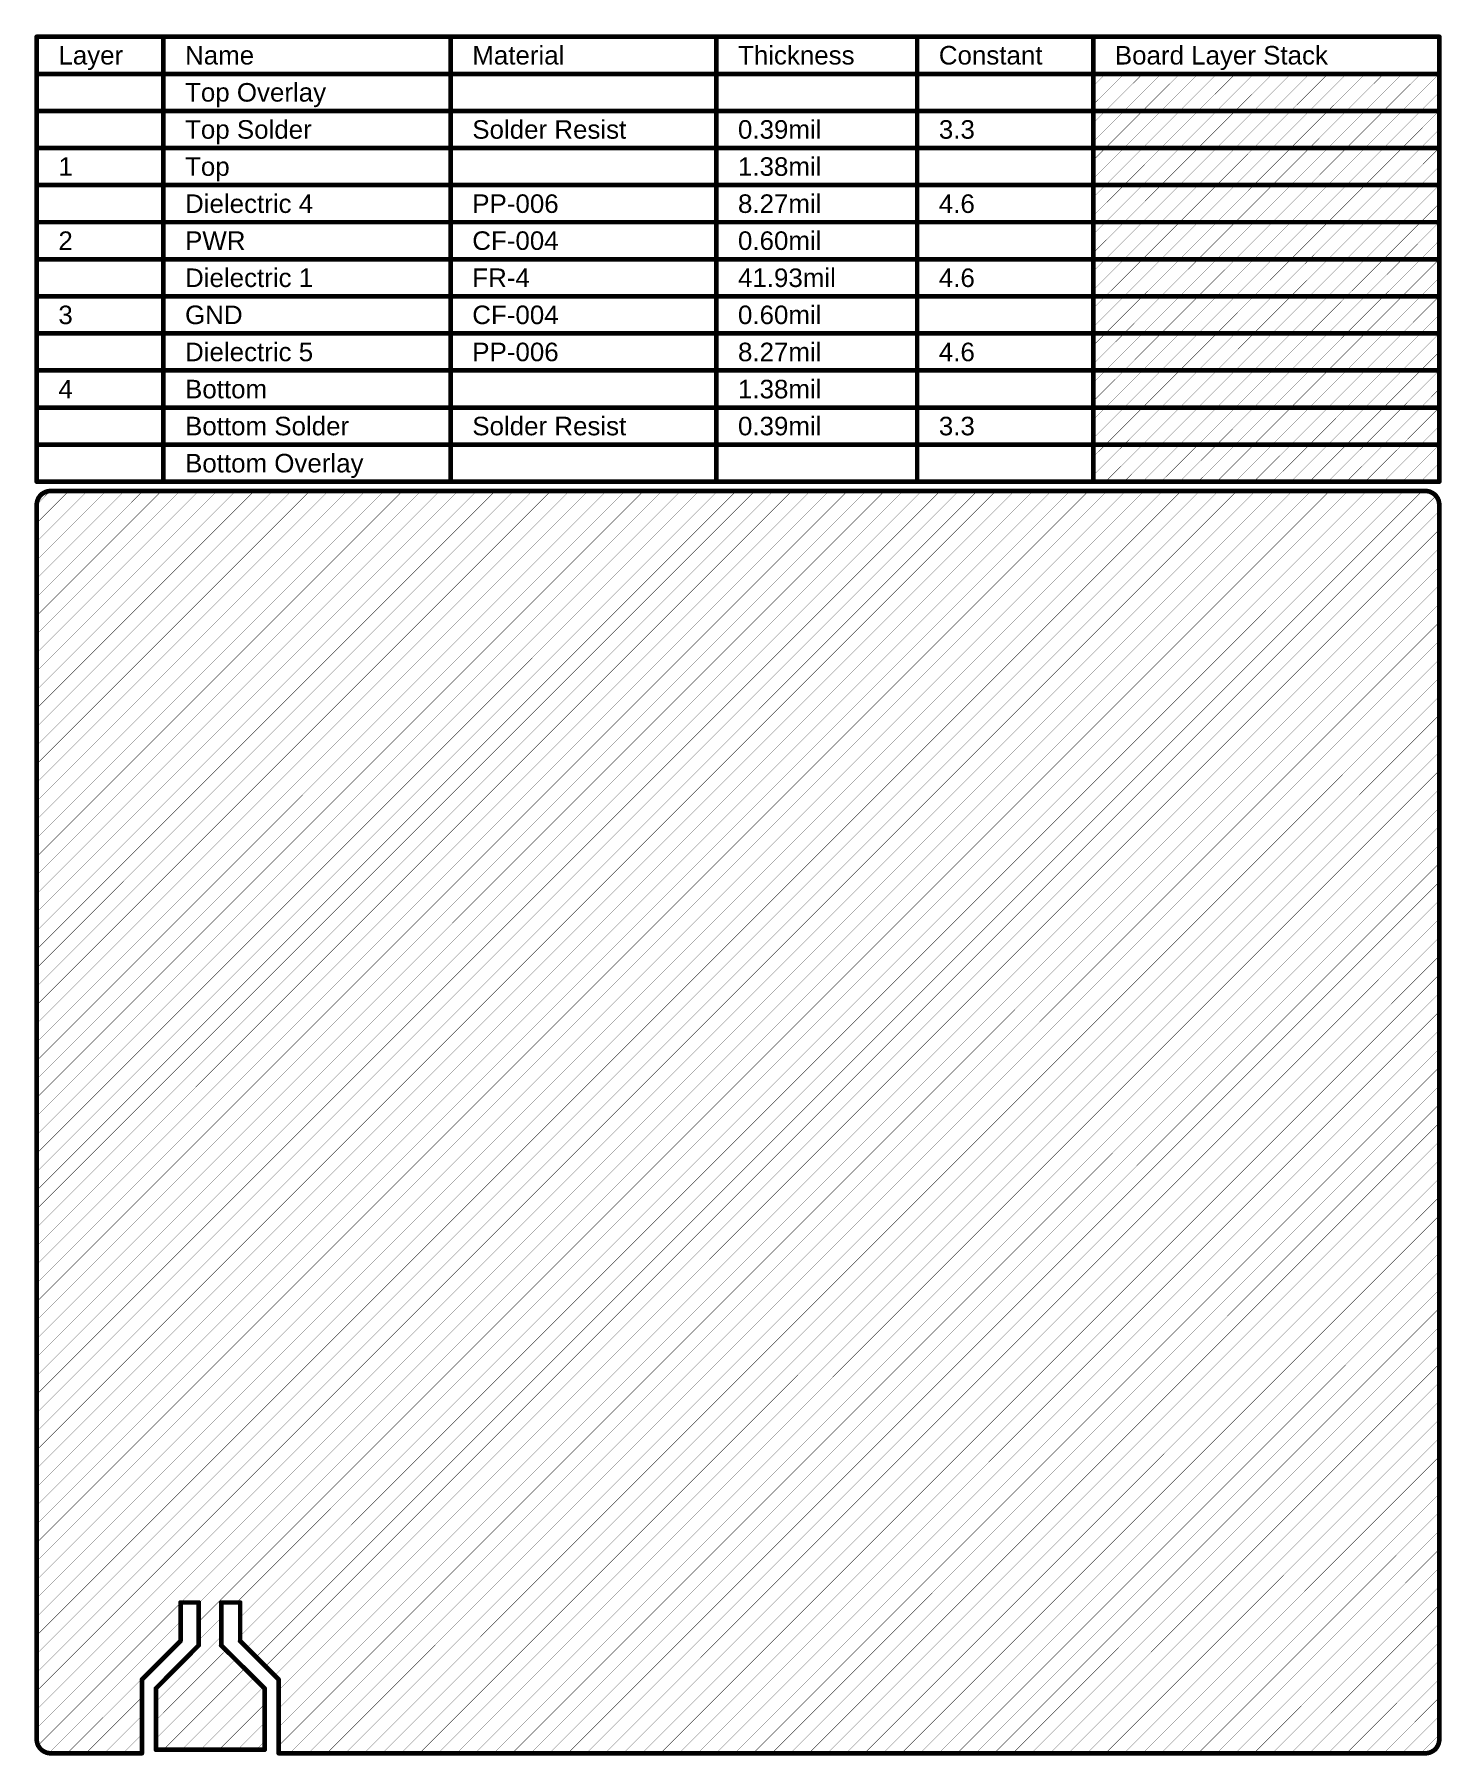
# Model space of a CAD drawing. Header units: millimetres. Extents: x -16 to 330, y -45 to 150.
# Drawn here: x 107.5 to 223.2, y -45.3 to 96.2 of the extents above; entities that cross this region are included whole.
import ezdxf

# ---------------------------------------------------------------- set-up
doc = ezdxf.new("R2010")
doc.units = ezdxf.units.MM
doc.layers.add('Mechanical3', color=76, linetype='Continuous')
doc.styles.add('Arial', font='arial.ttf', dxfattribs={"height": 0.2})

msp = doc.modelspace()

# ---------------------------------------------------------------- texts
at = {"layer": 'Mechanical3', "style": 'Arial'}
for s, height, p in [('Layer', 1.524, (109.49, 93.69)), ('Name', 1.524, (119.9, 93.69)), ('Material', 1.524, (143.51, 93.69)), ('Thickness', 1.524, (165.35, 93.69)), ('Constant', 1.524, (181.86, 93.69)), ('Board Layer Stack', 1.524, (196.33, 93.69)), ('Top Overlay', 1.524, (119.9, 90.64)), ('Top Solder', 1.524, (119.9, 87.59)), ('Solder Resist', 1.524, (143.51, 87.59)), ('0.39mil', 1.524, (165.35, 87.59)), ('3.3', 1.524, (181.86, 87.59)), ('1', 1.52, (109.49, 84.54)), ('Top', 1.524, (119.9, 84.54)), ('1.38mil', 1.524, (165.35, 84.54)), ('Dielectric 4', 1.524, (119.9, 81.49)), ('PP-006', 1.524, (143.51, 81.49)), ('8.27mil', 1.524, (165.35, 81.49)), ('4.6', 1.524, (181.86, 81.49)), ('2', 1.52, (109.49, 78.45)), ('PWR', 1.524, (119.9, 78.45)), ('CF-004', 1.524, (143.51, 78.45)), ('0.60mil', 1.524, (165.35, 78.45)), ('Dielectric 1', 1.524, (119.9, 75.4)), ('FR-4', 1.524, (143.51, 75.4)), ('41.93mil', 1.524, (165.35, 75.4)), ('4.6', 1.524, (181.86, 75.4)), ('3', 1.52, (109.49, 72.35)), ('GND', 1.524, (119.9, 72.35)), ('CF-004', 1.524, (143.51, 72.35)), ('0.60mil', 1.524, (165.35, 72.35)), ('Dielectric 5', 1.524, (119.9, 69.3)), ('PP-006', 1.524, (143.51, 69.3)), ('8.27mil', 1.524, (165.35, 69.3)), ('4.6', 1.524, (181.86, 69.3)), ('4', 1.52, (109.49, 66.25)), ('Bottom', 1.524, (119.9, 66.25)), ('1.38mil', 1.524, (165.35, 66.25)), ('Bottom Solder', 1.524, (119.9, 63.21)), ('Solder Resist', 1.524, (143.51, 63.21)), ('0.39mil', 1.524, (165.35, 63.21)), ('3.3', 1.524, (181.86, 63.21)), ('Bottom Overlay', 1.524, (119.9, 60.16))]:
    msp.add_text(s, height=height, dxfattribs=at).set_placement(p)

# ---------------------------------------------------------------- linework, layer by layer
at = {"layer": 'Mechanical3'}
for points, const_width in [([(107.71, 95.97), (222.99, 95.97)], 0.381), ([(107.71, 59.4), (107.71, 95.97)], 0.381), ([(118.12, 59.4), (118.12, 95.97)], 0.381), ([(141.74, 59.4), (141.74, 95.97)], 0.381), ([(163.57, 59.4), (163.57, 95.97)], 0.381), ([(180.08, 59.4), (180.08, 95.97)], 0.381), ([(194.55, 59.4), (194.55, 95.97)], 0.381), ([(222.99, 59.4), (222.99, 95.97)], 0.381), ([(107.71, 92.92), (222.99, 92.92)], 0.381), ([(194.55, 90.39), (197.09, 92.92)], 0.0254), ([(194.55, 91.92), (195.56, 92.92)], 0.0254), ([(195.56, 89.88), (198.61, 92.92)], 0.0254), ([(197.09, 89.88), (200.13, 92.92)], 0.0254), ([(198.61, 89.88), (201.66, 92.92)], 0.0254), ([(200.13, 89.88), (203.18, 92.92)], 0.0254), ([(201.66, 89.88), (204.71, 92.92)], 0.0254), ([(203.18, 89.88), (206.23, 92.92)], 0.0254), ([(204.71, 89.88), (207.75, 92.92)], 0.0254), ([(206.23, 89.88), (209.28, 92.92)], 0.0254), ([(207.75, 89.88), (210.8, 92.92)], 0.0254), ([(209.28, 89.88), (212.33, 92.92)], 0.0254), ([(210.8, 89.88), (213.85, 92.92)], 0.0254), ([(212.33, 89.88), (215.37, 92.92)], 0.0254), ([(213.85, 89.88), (216.9, 92.92)], 0.0254), ([(215.37, 89.88), (218.42, 92.92)], 0.0254), ([(216.9, 89.88), (219.95, 92.92)], 0.0254), ([(218.42, 89.88), (221.47, 92.92)], 0.0254), ([(219.95, 89.88), (222.99, 92.92)], 0.0254), ([(221.47, 89.88), (222.99, 91.4)], 0.0254), ([(107.71, 89.88), (118.12, 89.88)], 0.381), ([(118.12, 89.88), (141.74, 89.88)], 0.381), ([(141.74, 89.88), (163.57, 89.88)], 0.381), ([(163.57, 89.88), (180.08, 89.88)], 0.381), ([(180.08, 89.88), (194.55, 89.88)], 0.381), ([(194.55, 89.88), (222.99, 89.88)], 0.381), ([(194.55, 87.34), (197.09, 89.88)], 0.0254), ([(194.55, 88.87), (195.56, 89.88)], 0.0254), ([(195.56, 86.83), (198.61, 89.88)], 0.0254), ([(197.09, 86.83), (200.13, 89.88)], 0.0254), ([(198.61, 86.83), (201.66, 89.88)], 0.0254), ([(200.13, 86.83), (203.18, 89.88)], 0.0254), ([(201.66, 86.83), (204.71, 89.88)], 0.0254), ([(203.18, 86.83), (206.23, 89.88)], 0.0254), ([(204.71, 86.83), (207.75, 89.88)], 0.0254), ([(206.23, 86.83), (209.28, 89.88)], 0.0254), ([(207.75, 86.83), (210.8, 89.88)], 0.0254), ([(209.28, 86.83), (212.33, 89.88)], 0.0254), ([(210.8, 86.83), (213.85, 89.88)], 0.0254), ([(212.33, 86.83), (215.37, 89.88)], 0.0254), ([(213.85, 86.83), (216.9, 89.88)], 0.0254), ([(215.37, 86.83), (218.42, 89.88)], 0.0254), ([(216.9, 86.83), (219.95, 89.88)], 0.0254), ([(218.42, 86.83), (221.47, 89.88)], 0.0254), ([(219.95, 86.83), (222.99, 89.88)], 0.0254), ([(221.47, 86.83), (222.99, 88.35)], 0.0254), ([(107.71, 86.83), (118.12, 86.83)], 0.381), ([(118.12, 86.83), (141.74, 86.83)], 0.381), ([(141.74, 86.83), (163.57, 86.83)], 0.381), ([(163.57, 86.83), (180.08, 86.83)], 0.381), ([(180.08, 86.83), (194.55, 86.83)], 0.381), ([(194.55, 86.83), (222.99, 86.83)], 0.381), ([(194.55, 84.3), (197.09, 86.83)], 0.0254), ([(194.55, 85.82), (195.56, 86.83)], 0.0254), ([(195.56, 83.78), (198.61, 86.83)], 0.0254), ([(197.09, 83.78), (200.13, 86.83)], 0.0254), ([(198.61, 83.78), (201.66, 86.83)], 0.0254), ([(200.13, 83.78), (203.18, 86.83)], 0.0254), ([(201.66, 83.78), (204.71, 86.83)], 0.0254), ([(203.18, 83.78), (206.23, 86.83)], 0.0254), ([(204.71, 83.78), (207.75, 86.83)], 0.0254), ([(206.23, 83.78), (209.28, 86.83)], 0.0254), ([(207.75, 83.78), (210.8, 86.83)], 0.0254), ([(209.28, 83.78), (212.33, 86.83)], 0.0254), ([(210.8, 83.78), (213.85, 86.83)], 0.0254), ([(212.33, 83.78), (215.37, 86.83)], 0.0254), ([(213.85, 83.78), (216.9, 86.83)], 0.0254), ([(215.37, 83.78), (218.42, 86.83)], 0.0254), ([(216.9, 83.78), (219.95, 86.83)], 0.0254), ([(218.42, 83.78), (221.47, 86.83)], 0.0254), ([(219.95, 83.78), (222.99, 86.83)], 0.0254), ([(221.47, 83.78), (222.99, 85.3)], 0.0254), ([(107.71, 83.78), (118.12, 83.78)], 0.381), ([(118.12, 83.78), (141.74, 83.78)], 0.381), ([(141.74, 83.78), (163.57, 83.78)], 0.381), ([(163.57, 83.78), (180.08, 83.78)], 0.381), ([(180.08, 83.78), (194.55, 83.78)], 0.381), ([(194.55, 83.78), (222.99, 83.78)], 0.381), ([(194.55, 81.25), (197.09, 83.78)], 0.0254), ([(194.55, 82.77), (195.56, 83.78)], 0.0254), ([(195.56, 80.73), (198.61, 83.78)], 0.0254), ([(197.09, 80.73), (200.13, 83.78)], 0.0254), ([(198.61, 80.73), (201.66, 83.78)], 0.0254), ([(200.13, 80.73), (203.18, 83.78)], 0.0254), ([(201.66, 80.73), (204.71, 83.78)], 0.0254), ([(203.18, 80.73), (206.23, 83.78)], 0.0254), ([(204.71, 80.73), (207.75, 83.78)], 0.0254), ([(206.23, 80.73), (209.28, 83.78)], 0.0254), ([(207.75, 80.73), (210.8, 83.78)], 0.0254), ([(209.28, 80.73), (212.33, 83.78)], 0.0254), ([(210.8, 80.73), (213.85, 83.78)], 0.0254), ([(212.33, 80.73), (215.37, 83.78)], 0.0254), ([(213.85, 80.73), (216.9, 83.78)], 0.0254), ([(215.37, 80.73), (218.42, 83.78)], 0.0254), ([(216.9, 80.73), (219.95, 83.78)], 0.0254), ([(218.42, 80.73), (221.47, 83.78)], 0.0254), ([(219.95, 80.73), (222.99, 83.78)], 0.0254), ([(221.47, 80.73), (222.99, 82.26)], 0.0254), ([(107.71, 80.73), (118.12, 80.73)], 0.381), ([(118.12, 80.73), (141.74, 80.73)], 0.381), ([(141.74, 80.73), (163.57, 80.73)], 0.381), ([(163.57, 80.73), (180.08, 80.73)], 0.381), ([(180.08, 80.73), (194.55, 80.73)], 0.381), ([(194.55, 80.73), (222.99, 80.73)], 0.381), ([(194.55, 78.2), (197.09, 80.73)], 0.0254), ([(194.55, 79.72), (195.56, 80.73)], 0.0254), ([(195.56, 77.68), (198.61, 80.73)], 0.0254), ([(197.09, 77.68), (200.13, 80.73)], 0.0254), ([(198.61, 77.68), (201.66, 80.73)], 0.0254), ([(200.13, 77.68), (203.18, 80.73)], 0.0254), ([(201.66, 77.68), (204.71, 80.73)], 0.0254), ([(203.18, 77.68), (206.23, 80.73)], 0.0254), ([(204.71, 77.68), (207.75, 80.73)], 0.0254), ([(206.23, 77.68), (209.28, 80.73)], 0.0254), ([(207.75, 77.68), (210.8, 80.73)], 0.0254), ([(209.28, 77.68), (212.33, 80.73)], 0.0254), ([(210.8, 77.68), (213.85, 80.73)], 0.0254), ([(212.33, 77.68), (215.37, 80.73)], 0.0254), ([(213.85, 77.68), (216.9, 80.73)], 0.0254), ([(215.37, 77.68), (218.42, 80.73)], 0.0254), ([(216.9, 77.68), (219.95, 80.73)], 0.0254), ([(218.42, 77.68), (221.47, 80.73)], 0.0254), ([(219.95, 77.68), (222.99, 80.73)], 0.0254), ([(107.71, 77.68), (118.12, 77.68)], 0.381), ([(118.12, 77.68), (141.74, 77.68)], 0.381), ([(141.74, 77.68), (163.57, 77.68)], 0.381), ([(163.57, 77.68), (180.08, 77.68)], 0.381), ([(180.08, 77.68), (194.55, 77.68)], 0.381), ([(194.55, 77.68), (222.99, 77.68)], 0.381), ([(221.47, 77.68), (222.99, 79.21)], 0.0254), ([(194.55, 75.15), (197.09, 77.68)], 0.0254), ([(194.55, 76.68), (195.56, 77.68)], 0.0254), ([(195.56, 74.64), (198.61, 77.68)], 0.0254), ([(197.09, 74.64), (200.13, 77.68)], 0.0254), ([(198.61, 74.64), (201.66, 77.68)], 0.0254), ([(200.13, 74.64), (203.18, 77.68)], 0.0254), ([(201.66, 74.64), (204.71, 77.68)], 0.0254), ([(203.18, 74.64), (206.23, 77.68)], 0.0254), ([(204.71, 74.64), (207.75, 77.68)], 0.0254), ([(206.23, 74.64), (209.28, 77.68)], 0.0254), ([(207.75, 74.64), (210.8, 77.68)], 0.0254), ([(209.28, 74.64), (212.33, 77.68)], 0.0254), ([(210.8, 74.64), (213.85, 77.68)], 0.0254), ([(212.33, 74.64), (215.37, 77.68)], 0.0254), ([(213.85, 74.64), (216.9, 77.68)], 0.0254), ([(215.37, 74.64), (218.42, 77.68)], 0.0254), ([(216.9, 74.64), (219.95, 77.68)], 0.0254), ([(218.42, 74.64), (221.47, 77.68)], 0.0254), ([(219.95, 74.64), (222.99, 77.68)], 0.0254), ([(221.47, 74.64), (222.99, 76.16)], 0.0254), ([(107.71, 74.64), (118.12, 74.64)], 0.381), ([(118.12, 74.64), (141.74, 74.64)], 0.381), ([(141.74, 74.64), (163.57, 74.64)], 0.381), ([(163.57, 74.64), (180.08, 74.64)], 0.381), ([(180.08, 74.64), (194.55, 74.64)], 0.381), ([(194.55, 74.64), (222.99, 74.64)], 0.381), ([(194.55, 72.1), (197.09, 74.64)], 0.0254), ([(194.55, 73.63), (195.56, 74.64)], 0.0254), ([(195.56, 71.59), (198.61, 74.64)], 0.0254), ([(197.09, 71.59), (200.13, 74.64)], 0.0254), ([(198.61, 71.59), (201.66, 74.64)], 0.0254), ([(200.13, 71.59), (203.18, 74.64)], 0.0254), ([(201.66, 71.59), (204.71, 74.64)], 0.0254), ([(203.18, 71.59), (206.23, 74.64)], 0.0254), ([(204.71, 71.59), (207.75, 74.64)], 0.0254), ([(206.23, 71.59), (209.28, 74.64)], 0.0254), ([(207.75, 71.59), (210.8, 74.64)], 0.0254), ([(209.28, 71.59), (212.33, 74.64)], 0.0254), ([(210.8, 71.59), (213.85, 74.64)], 0.0254), ([(212.33, 71.59), (215.37, 74.64)], 0.0254), ([(213.85, 71.59), (216.9, 74.64)], 0.0254), ([(215.37, 71.59), (218.42, 74.64)], 0.0254), ([(216.9, 71.59), (219.95, 74.64)], 0.0254), ([(218.42, 71.59), (221.47, 74.64)], 0.0254), ([(219.95, 71.59), (222.99, 74.64)], 0.0254), ([(221.47, 71.59), (222.99, 73.11)], 0.0254), ([(107.71, 71.59), (118.12, 71.59)], 0.381), ([(118.12, 71.59), (141.74, 71.59)], 0.381), ([(141.74, 71.59), (163.57, 71.59)], 0.381), ([(163.57, 71.59), (180.08, 71.59)], 0.381), ([(180.08, 71.59), (194.55, 71.59)], 0.381), ([(194.55, 71.59), (222.99, 71.59)], 0.381), ([(194.55, 69.06), (197.09, 71.59)], 0.0254), ([(194.55, 70.58), (195.56, 71.59)], 0.0254), ([(195.56, 68.54), (198.61, 71.59)], 0.0254), ([(197.09, 68.54), (200.13, 71.59)], 0.0254), ([(198.61, 68.54), (201.66, 71.59)], 0.0254), ([(200.13, 68.54), (203.18, 71.59)], 0.0254), ([(201.66, 68.54), (204.71, 71.59)], 0.0254), ([(203.18, 68.54), (206.23, 71.59)], 0.0254), ([(204.71, 68.54), (207.75, 71.59)], 0.0254), ([(206.23, 68.54), (209.28, 71.59)], 0.0254), ([(207.75, 68.54), (210.8, 71.59)], 0.0254), ([(209.28, 68.54), (212.33, 71.59)], 0.0254), ([(210.8, 68.54), (213.85, 71.59)], 0.0254), ([(212.33, 68.54), (215.37, 71.59)], 0.0254), ([(213.85, 68.54), (216.9, 71.59)], 0.0254), ([(215.37, 68.54), (218.42, 71.59)], 0.0254), ([(216.9, 68.54), (219.95, 71.59)], 0.0254), ([(218.42, 68.54), (221.47, 71.59)], 0.0254), ([(219.95, 68.54), (222.99, 71.59)], 0.0254), ([(221.47, 68.54), (222.99, 70.06)], 0.0254), ([(107.71, 68.54), (118.12, 68.54)], 0.381), ([(118.12, 68.54), (141.74, 68.54)], 0.381), ([(141.74, 68.54), (163.57, 68.54)], 0.381), ([(163.57, 68.54), (180.08, 68.54)], 0.381), ([(180.08, 68.54), (194.55, 68.54)], 0.381), ([(194.55, 68.54), (222.99, 68.54)], 0.381), ([(194.55, 66.01), (197.09, 68.54)], 0.0254), ([(194.55, 67.53), (195.56, 68.54)], 0.0254), ([(195.56, 65.49), (198.61, 68.54)], 0.0254), ([(197.09, 65.49), (200.13, 68.54)], 0.0254), ([(198.61, 65.49), (201.66, 68.54)], 0.0254), ([(200.13, 65.49), (203.18, 68.54)], 0.0254), ([(201.66, 65.49), (204.71, 68.54)], 0.0254), ([(203.18, 65.49), (206.23, 68.54)], 0.0254), ([(204.71, 65.49), (207.75, 68.54)], 0.0254), ([(206.23, 65.49), (209.28, 68.54)], 0.0254), ([(207.75, 65.49), (210.8, 68.54)], 0.0254), ([(209.28, 65.49), (212.33, 68.54)], 0.0254), ([(210.8, 65.49), (213.85, 68.54)], 0.0254), ([(212.33, 65.49), (215.37, 68.54)], 0.0254), ([(213.85, 65.49), (216.9, 68.54)], 0.0254), ([(215.37, 65.49), (218.42, 68.54)], 0.0254), ([(216.9, 65.49), (219.95, 68.54)], 0.0254), ([(218.42, 65.49), (221.47, 68.54)], 0.0254), ([(219.95, 65.49), (222.99, 68.54)], 0.0254), ([(221.47, 65.49), (222.99, 67.02)], 0.0254), ([(107.71, 65.49), (118.12, 65.49)], 0.381), ([(118.12, 65.49), (141.74, 65.49)], 0.381), ([(141.74, 65.49), (163.57, 65.49)], 0.381), ([(163.57, 65.49), (180.08, 65.49)], 0.381), ([(180.08, 65.49), (194.55, 65.49)], 0.381), ([(194.55, 65.49), (222.99, 65.49)], 0.381), ([(194.55, 62.96), (197.09, 65.49)], 0.0254), ([(194.55, 64.48), (195.56, 65.49)], 0.0254), ([(195.56, 62.44), (198.61, 65.49)], 0.0254), ([(197.09, 62.44), (200.13, 65.49)], 0.0254), ([(198.61, 62.44), (201.66, 65.49)], 0.0254), ([(200.13, 62.44), (203.18, 65.49)], 0.0254), ([(201.66, 62.44), (204.71, 65.49)], 0.0254), ([(203.18, 62.44), (206.23, 65.49)], 0.0254), ([(204.71, 62.44), (207.75, 65.49)], 0.0254), ([(206.23, 62.44), (209.28, 65.49)], 0.0254), ([(207.75, 62.44), (210.8, 65.49)], 0.0254), ([(209.28, 62.44), (212.33, 65.49)], 0.0254), ([(210.8, 62.44), (213.85, 65.49)], 0.0254), ([(212.33, 62.44), (215.37, 65.49)], 0.0254), ([(213.85, 62.44), (216.9, 65.49)], 0.0254), ([(215.37, 62.44), (218.42, 65.49)], 0.0254), ([(216.9, 62.44), (219.95, 65.49)], 0.0254), ([(218.42, 62.44), (221.47, 65.49)], 0.0254), ([(219.95, 62.44), (222.99, 65.49)], 0.0254), ([(221.47, 62.44), (222.99, 63.97)], 0.0254), ([(107.71, 62.44), (118.12, 62.44)], 0.381), ([(118.12, 62.44), (141.74, 62.44)], 0.381), ([(141.74, 62.44), (163.57, 62.44)], 0.381), ([(163.57, 62.44), (180.08, 62.44)], 0.381), ([(180.08, 62.44), (194.55, 62.44)], 0.381), ([(194.55, 62.44), (222.99, 62.44)], 0.381), ([(194.55, 59.91), (197.09, 62.44)], 0.0254), ([(194.55, 61.44), (195.56, 62.44)], 0.0254), ([(195.56, 59.4), (198.61, 62.44)], 0.0254), ([(197.09, 59.4), (200.13, 62.44)], 0.0254), ([(198.61, 59.4), (201.66, 62.44)], 0.0254), ([(200.13, 59.4), (203.18, 62.44)], 0.0254), ([(201.66, 59.4), (204.71, 62.44)], 0.0254), ([(203.18, 59.4), (206.23, 62.44)], 0.0254), ([(204.71, 59.4), (207.75, 62.44)], 0.0254), ([(206.23, 59.4), (209.28, 62.44)], 0.0254), ([(207.75, 59.4), (210.8, 62.44)], 0.0254), ([(209.28, 59.4), (212.33, 62.44)], 0.0254), ([(210.8, 59.4), (213.85, 62.44)], 0.0254), ([(212.33, 59.4), (215.37, 62.44)], 0.0254), ([(213.85, 59.4), (216.9, 62.44)], 0.0254), ([(215.37, 59.4), (218.42, 62.44)], 0.0254), ([(216.9, 59.4), (219.95, 62.44)], 0.0254), ([(218.42, 59.4), (221.47, 62.44)], 0.0254), ([(219.95, 59.4), (222.99, 62.44)], 0.0254), ([(221.47, 59.4), (222.99, 60.92)], 0.0254), ([(107.71, 59.4), (118.12, 59.4)], 0.381), ([(118.12, 59.4), (141.74, 59.4)], 0.381), ([(141.74, 59.4), (163.57, 59.4)], 0.381), ([(163.57, 59.4), (180.08, 59.4)], 0.381), ([(180.08, 59.4), (194.55, 59.4)], 0.381), ([(194.55, 59.4), (222.99, 59.4)], 0.381), ([(107.71, 57.59), (107.75, 57.82)], 0.381), ([(107.75, 57.82), (107.84, 58.03)], 0.381), ([(107.84, 58.03), (107.97, 58.22)], 0.381), ([(107.71, -43.06), (209.42, 58.65)], 0.0254), ([(107.71, -41.54), (207.89, 58.65)], 0.0254), ([(107.71, -40.01), (206.37, 58.65)], 0.0254), ([(107.71, -38.49), (204.85, 58.65)], 0.0254), ([(107.71, -36.96), (203.32, 58.65)], 0.0254), ([(107.71, -35.44), (201.8, 58.65)], 0.0254), ([(107.71, -33.92), (200.27, 58.65)], 0.0254), ([(107.71, -32.39), (198.75, 58.65)], 0.0254), ([(107.71, -30.87), (197.23, 58.65)], 0.0254), ([(107.71, -29.34), (195.7, 58.65)], 0.0254), ([(107.71, -27.82), (194.18, 58.65)], 0.0254), ([(107.71, -26.3), (192.65, 58.65)], 0.0254), ([(107.71, -24.77), (191.13, 58.65)], 0.0254), ([(107.71, -23.25), (189.61, 58.65)], 0.0254), ([(107.71, -21.72), (188.08, 58.65)], 0.0254), ([(107.71, -20.2), (186.56, 58.65)], 0.0254), ([(107.71, -18.68), (185.03, 58.65)], 0.0254), ([(107.71, -17.15), (183.51, 58.65)], 0.0254), ([(107.71, -15.63), (181.99, 58.65)], 0.0254), ([(107.71, -14.1), (180.46, 58.65)], 0.0254), ([(107.71, -12.58), (178.94, 58.65)], 0.0254), ([(107.71, -11.06), (177.41, 58.65)], 0.0254), ([(107.71, -9.53), (175.89, 58.65)], 0.0254), ([(107.71, -8.01), (174.37, 58.65)], 0.0254), ([(107.71, -6.48), (172.84, 58.65)], 0.0254), ([(107.71, -4.96), (171.32, 58.65)], 0.0254), ([(107.71, -3.44), (169.79, 58.65)], 0.0254), ([(107.71, -1.91), (168.27, 58.65)], 0.0254), ([(107.71, -0.39), (166.75, 58.65)], 0.0254), ([(107.71, 1.14), (165.22, 58.65)], 0.0254), ([(107.71, 2.66), (163.7, 58.65)], 0.0254), ([(107.71, 4.18), (162.17, 58.65)], 0.0254), ([(107.71, 5.71), (160.65, 58.65)], 0.0254), ([(107.71, 7.23), (159.13, 58.65)], 0.0254), ([(107.71, 8.76), (157.6, 58.65)], 0.0254), ([(107.71, 10.28), (156.08, 58.65)], 0.0254), ([(107.71, 11.8), (154.55, 58.65)], 0.0254), ([(107.71, 13.33), (153.03, 58.65)], 0.0254), ([(107.71, 14.85), (151.51, 58.65)], 0.0254), ([(107.71, 16.38), (149.98, 58.65)], 0.0254), ([(107.71, 17.9), (148.46, 58.65)], 0.0254), ([(107.71, 19.42), (146.93, 58.65)], 0.0254), ([(107.71, 20.95), (145.41, 58.65)], 0.0254), ([(107.71, 22.47), (143.89, 58.65)], 0.0254), ([(107.71, 24), (142.36, 58.65)], 0.0254), ([(107.71, 25.52), (140.84, 58.65)], 0.0254), ([(107.71, 27.04), (139.31, 58.65)], 0.0254), ([(107.71, 28.57), (137.79, 58.65)], 0.0254), ([(107.71, 30.09), (136.27, 58.65)], 0.0254), ([(107.71, 31.62), (134.74, 58.65)], 0.0254), ([(107.71, 33.14), (133.22, 58.65)], 0.0254), ([(107.71, 34.66), (131.69, 58.65)], 0.0254), ([(107.71, 36.19), (130.17, 58.65)], 0.0254), ([(107.71, 37.71), (128.65, 58.65)], 0.0254), ([(107.71, 39.24), (127.12, 58.65)], 0.0254), ([(107.71, 40.76), (125.6, 58.65)], 0.0254), ([(107.71, 42.28), (124.07, 58.65)], 0.0254), ([(107.71, 43.81), (122.55, 58.65)], 0.0254), ([(107.71, 45.33), (121.03, 58.65)], 0.0254), ([(107.71, 46.86), (119.5, 58.65)], 0.0254), ([(107.71, 48.38), (117.98, 58.65)], 0.0254), ([(107.71, 49.9), (116.45, 58.65)], 0.0254), ([(107.71, 51.43), (114.93, 58.65)], 0.0254), ([(107.71, 52.95), (113.41, 58.65)], 0.0254), ([(107.71, 54.48), (111.88, 58.65)], 0.0254), ([(107.71, 56), (110.36, 58.65)], 0.0254), ([(107.71, 57.52), (108.83, 58.65)], 0.0254), ([(107.97, 58.22), (108.13, 58.38)], 0.381), ([(108.13, 58.38), (108.32, 58.5)], 0.381), ([(108.32, 58.5), (108.53, 58.59)], 0.381), ([(108.53, 58.59), (108.75, 58.63)], 0.381), ([(108.75, 58.63), (108.86, 58.63)], 0.381), ([(108.86, 58.63), (221.84, 58.63)], 0.381), ([(119.54, -32.75), (210.94, 58.65)], 0.0254), ([(121.02, -34.32), (213.99, 58.65)], 0.0254), ([(121.02, -32.79), (212.47, 58.65)], 0.0254), ([(124.12, -32.75), (215.51, 58.65)], 0.0254), ([(124.43, -35.49), (218.56, 58.65)], 0.0254), ([(124.43, -33.96), (217.04, 58.65)], 0.0254), ([(124.97, -36.47), (220.09, 58.65)], 0.0254), ([(125.73, -37.23), (221.61, 58.65)], 0.0254), ([(126.5, -37.99), (222.73, 58.24)], 0.0254), ([(221.84, 58.63), (221.96, 58.63)], 0.381), ([(221.96, 58.63), (222.18, 58.59)], 0.381), ([(222.18, 58.59), (222.39, 58.5)], 0.381), ([(222.39, 58.5), (222.58, 58.38)], 0.381), ([(222.58, 58.38), (222.74, 58.22)], 0.381), ([(222.74, 58.22), (222.86, 58.03)], 0.381), ([(222.86, 58.03), (222.95, 57.82)], 0.381), ([(222.95, 57.82), (222.99, 57.59)], 0.381), ([(107.71, 57.48), (107.71, 57.59)], 0.381), ([(107.71, -43.97), (107.71, 57.48)], 0.381), ([(127.26, -38.75), (222.99, 56.98)], 0.0254), ([(222.99, 57.48), (222.99, 57.59)], 0.381), ([(222.99, -43.97), (222.99, 57.48)], 0.381), ([(127.6, -39.94), (222.99, 55.46)], 0.0254), ([(127.6, -41.46), (222.99, 53.94)], 0.0254), ([(127.6, -42.99), (222.99, 52.41)], 0.0254), ([(127.6, -44.51), (222.99, 50.89)], 0.0254), ([(128.49, -45.14), (222.99, 49.36)], 0.0254), ([(130.02, -45.14), (222.99, 47.84)], 0.0254), ([(131.54, -45.14), (222.99, 46.32)], 0.0254), ([(133.06, -45.14), (222.99, 44.79)], 0.0254), ([(134.59, -45.14), (222.99, 43.27)], 0.0254), ([(136.11, -45.14), (222.99, 41.74)], 0.0254), ([(137.64, -45.14), (222.99, 40.22)], 0.0254), ([(139.16, -45.14), (222.99, 38.7)], 0.0254), ([(140.68, -45.14), (222.99, 37.17)], 0.0254), ([(142.21, -45.14), (222.99, 35.65)], 0.0254), ([(143.73, -45.14), (222.99, 34.12)], 0.0254), ([(145.26, -45.14), (222.99, 32.6)], 0.0254), ([(146.78, -45.14), (222.99, 31.08)], 0.0254), ([(148.3, -45.14), (222.99, 29.55)], 0.0254), ([(149.83, -45.14), (222.99, 28.03)], 0.0254), ([(151.35, -45.14), (222.99, 26.5)], 0.0254), ([(152.88, -45.14), (222.99, 24.98)], 0.0254), ([(154.4, -45.14), (222.99, 23.46)], 0.0254), ([(155.92, -45.14), (222.99, 21.93)], 0.0254), ([(157.45, -45.14), (222.99, 20.41)], 0.0254), ([(158.97, -45.14), (222.99, 18.88)], 0.0254), ([(160.5, -45.14), (222.99, 17.36)], 0.0254), ([(162.02, -45.14), (222.99, 15.84)], 0.0254), ([(163.54, -45.14), (222.99, 14.31)], 0.0254), ([(165.07, -45.14), (222.99, 12.79)], 0.0254), ([(166.59, -45.14), (222.99, 11.26)], 0.0254), ([(168.12, -45.14), (222.99, 9.74)], 0.0254), ([(169.64, -45.14), (222.99, 8.22)], 0.0254), ([(171.16, -45.14), (222.99, 6.69)], 0.0254), ([(172.69, -45.14), (222.99, 5.17)], 0.0254), ([(174.21, -45.14), (222.99, 3.64)], 0.0254), ([(175.74, -45.14), (222.99, 2.12)], 0.0254), ([(177.26, -45.14), (222.99, 0.6)], 0.0254), ([(178.78, -45.14), (222.99, -0.93)], 0.0254), ([(180.31, -45.14), (222.99, -2.45)], 0.0254), ([(181.83, -45.14), (222.99, -3.98)], 0.0254), ([(183.36, -45.14), (222.99, -5.5)], 0.0254), ([(184.88, -45.14), (222.99, -7.02)], 0.0254), ([(186.4, -45.14), (222.99, -8.55)], 0.0254), ([(187.93, -45.14), (222.99, -10.07)], 0.0254), ([(189.45, -45.14), (222.99, -11.6)], 0.0254), ([(190.98, -45.14), (222.99, -13.12)], 0.0254), ([(192.5, -45.14), (222.99, -14.64)], 0.0254), ([(194.02, -45.14), (222.99, -16.17)], 0.0254), ([(195.55, -45.14), (222.99, -17.69)], 0.0254), ([(197.07, -45.14), (222.99, -19.22)], 0.0254), ([(198.6, -45.14), (222.99, -20.74)], 0.0254), ([(200.12, -45.14), (222.99, -22.26)], 0.0254), ([(201.64, -45.14), (222.99, -23.79)], 0.0254), ([(203.17, -45.14), (222.99, -25.31)], 0.0254), ([(204.69, -45.14), (222.99, -26.84)], 0.0254), ([(206.22, -45.14), (222.99, -28.36)], 0.0254), ([(207.74, -45.14), (222.99, -29.88)], 0.0254), ([(119.53, -35.9), (119.53, -32.73)], 0.381), ([(119.53, -32.73), (121.02, -32.73)], 0.381), ([(121.02, -36.25), (121.02, -32.73)], 0.381), ([(122.87, -36.25), (122.87, -32.73)], 0.381), ([(122.87, -32.73), (124.43, -32.73)], 0.381), ([(124.43, -35.9), (124.43, -32.73)], 0.381), ([(209.26, -45.14), (222.99, -31.41)], 0.0254), ([(107.82, -44.48), (119.53, -32.77)], 0.0254), ([(210.79, -45.14), (222.99, -32.93)], 0.0254), ([(108.69, -45.13), (119.53, -34.29)], 0.0254), ([(121.02, -35.84), (122.87, -34)], 0.0254), ([(212.31, -45.14), (222.99, -34.46)], 0.0254), ([(110.2, -45.14), (119.53, -35.82)], 0.0254), ([(116.36, -39.07), (119.53, -35.9)], 0.381), ([(117.51, -39.79), (121.02, -36.25)], 0.381), ([(117.51, -40.88), (122.87, -35.52)], 0.0254), ([(117.51, -42.41), (123.28, -36.63)], 0.0254), ([(122.87, -36.25), (126.44, -39.79)], 0.381), ([(124.43, -35.9), (127.6, -39.07)], 0.381), ([(213.84, -45.14), (222.99, -35.98)], 0.0254), ([(117.51, -43.93), (124.04, -37.39)], 0.0254), ([(118.11, -44.85), (124.81, -38.15)], 0.0254), ([(215.36, -45.14), (222.99, -37.5)], 0.0254), ([(116.36, -45.12), (116.36, -39.07)], 0.381), ([(117.51, -44.83), (117.51, -39.79)], 0.381), ([(119.63, -44.85), (125.57, -38.91)], 0.0254), ([(126.44, -44.83), (126.44, -39.79)], 0.381), ([(127.6, -45.12), (127.6, -39.07)], 0.381), ([(216.88, -45.14), (222.99, -39.03)], 0.0254), ([(111.73, -45.14), (116.36, -40.51)], 0.0254), ([(121.16, -44.85), (126.34, -39.67)], 0.0254), ([(218.41, -45.14), (222.99, -40.55)], 0.0254), ([(113.25, -45.14), (116.36, -42.03)], 0.0254), ([(122.68, -44.85), (126.44, -41.09)], 0.0254), ([(219.93, -45.14), (222.99, -42.08)], 0.0254), ([(107.71, -44.08), (107.71, -43.97)], 0.381), ([(114.78, -45.14), (116.36, -43.56)], 0.0254), ([(124.2, -44.85), (126.44, -42.61)], 0.0254), ([(221.46, -45.14), (222.99, -43.6)], 0.0254), ([(222.99, -44.08), (222.99, -43.97)], 0.381), ([(107.71, -44.08), (107.75, -44.31)], 0.381), ([(107.75, -44.31), (107.84, -44.52)], 0.381), ([(107.84, -44.52), (107.97, -44.71)], 0.381), ([(107.97, -44.71), (108.13, -44.87)], 0.381), ([(108.13, -44.87), (108.32, -44.99)], 0.381), ([(108.32, -44.99), (108.53, -45.08)], 0.381), ([(108.53, -45.08), (108.75, -45.12)], 0.381), ([(108.75, -45.12), (108.86, -45.12)], 0.381), ([(108.86, -45.12), (116.36, -45.12)], 0.381), ([(116.3, -45.14), (116.36, -45.08)], 0.0254), ([(117.51, -44.83), (126.44, -44.83)], 0.381), ([(125.73, -44.85), (126.44, -44.14)], 0.0254), ([(127.6, -45.12), (221.84, -45.12)], 0.381), ([(221.84, -45.12), (221.96, -45.12)], 0.381), ([(221.96, -45.12), (222.18, -45.08)], 0.381), ([(222.18, -45.08), (222.39, -44.99)], 0.381), ([(222.39, -44.99), (222.58, -44.87)], 0.381), ([(222.58, -44.87), (222.74, -44.71)], 0.381), ([(222.74, -44.71), (222.86, -44.52)], 0.381), ([(222.86, -44.52), (222.95, -44.31)], 0.381), ([(222.95, -44.31), (222.99, -44.08)], 0.381)]:
    msp.add_lwpolyline(points, dxfattribs=dict(at, const_width=const_width))
for points, const_width in [([(107.61, 95.97, 1), (107.8, 95.97, 1)], 0.191), ([(107.61, 95.97, 1), (107.8, 95.97, 1)], 0.191), ([(118.03, 95.97, 1), (118.22, 95.97, 1)], 0.191), ([(141.64, 95.97, 1), (141.83, 95.97, 1)], 0.191), ([(163.48, 95.97, 1), (163.67, 95.97, 1)], 0.191), ([(179.98, 95.97, 1), (180.18, 95.97, 1)], 0.191), ([(194.46, 95.97, 1), (194.65, 95.97, 1)], 0.191), ([(222.9, 95.97, 1), (223.09, 95.97, 1)], 0.191), ([(222.9, 95.97, 1), (223.09, 95.97, 1)], 0.191), ([(107.61, 92.92, 1), (107.8, 92.92, 1)], 0.191), ([(195.56, 92.92, 1), (195.57, 92.92, 1)], 0.0127), ([(197.08, 92.92, 1), (197.09, 92.92, 1)], 0.0127), ([(198.6, 92.92, 1), (198.62, 92.92, 1)], 0.0127), ([(200.13, 92.92, 1), (200.14, 92.92, 1)], 0.0127), ([(201.65, 92.92, 1), (201.66, 92.92, 1)], 0.0127), ([(203.18, 92.92, 1), (203.19, 92.92, 1)], 0.0127), ([(204.7, 92.92, 1), (204.71, 92.92, 1)], 0.0127), ([(206.22, 92.92, 1), (206.24, 92.92, 1)], 0.0127), ([(207.75, 92.92, 1), (207.76, 92.92, 1)], 0.0127), ([(209.27, 92.92, 1), (209.28, 92.92, 1)], 0.0127), ([(210.8, 92.92, 1), (210.81, 92.92, 1)], 0.0127), ([(212.32, 92.92, 1), (212.33, 92.92, 1)], 0.0127), ([(213.84, 92.92, 1), (213.86, 92.92, 1)], 0.0127), ([(215.37, 92.92, 1), (215.38, 92.92, 1)], 0.0127), ([(216.89, 92.92, 1), (216.9, 92.92, 1)], 0.0127), ([(218.42, 92.92, 1), (218.43, 92.92, 1)], 0.0127), ([(219.94, 92.92, 1), (219.95, 92.92, 1)], 0.0127), ([(221.46, 92.92, 1), (221.48, 92.92, 1)], 0.0127), ([(222.9, 92.92, 1), (223.09, 92.92, 1)], 0.191), ([(222.99, 92.92, 1), (223, 92.92, 1)], 0.0127), ([(194.55, 91.92, 1), (194.56, 91.92, 1)], 0.0127), ([(222.99, 91.4, 1), (223, 91.4, 1)], 0.0127), ([(107.61, 89.88, 1), (107.8, 89.88, 1)], 0.191), ([(118.03, 89.88, 1), (118.22, 89.88, 1)], 0.191), ([(118.03, 89.88, 1), (118.22, 89.88, 1)], 0.191), ([(141.64, 89.88, 1), (141.83, 89.88, 1)], 0.191), ([(141.64, 89.88, 1), (141.83, 89.88, 1)], 0.191), ([(163.48, 89.88, 1), (163.67, 89.88, 1)], 0.191), ([(163.48, 89.88, 1), (163.67, 89.88, 1)], 0.191), ([(179.98, 89.88, 1), (180.18, 89.88, 1)], 0.191), ([(179.98, 89.88, 1), (180.18, 89.88, 1)], 0.191), ([(194.46, 89.88, 1), (194.65, 89.88, 1)], 0.191), ([(194.46, 89.88, 1), (194.65, 89.88, 1)], 0.191), ([(194.55, 90.39, 1), (194.56, 90.39, 1)], 0.0127), ([(195.56, 89.88, 1), (195.57, 89.88, 1)], 0.0127), ([(195.56, 89.88, 1), (195.57, 89.88, 1)], 0.0127), ([(197.08, 89.88, 1), (197.09, 89.88, 1)], 0.0127), ([(197.08, 89.88, 1), (197.09, 89.88, 1)], 0.0127), ([(198.6, 89.88, 1), (198.62, 89.88, 1)], 0.0127), ([(198.6, 89.88, 1), (198.62, 89.88, 1)], 0.0127), ([(200.13, 89.88, 1), (200.14, 89.88, 1)], 0.0127), ([(200.13, 89.88, 1), (200.14, 89.88, 1)], 0.0127), ([(201.65, 89.88, 1), (201.66, 89.88, 1)], 0.0127), ([(201.65, 89.88, 1), (201.66, 89.88, 1)], 0.0127), ([(203.18, 89.88, 1), (203.19, 89.88, 1)], 0.0127), ([(203.18, 89.88, 1), (203.19, 89.88, 1)], 0.0127), ([(204.7, 89.88, 1), (204.71, 89.88, 1)], 0.0127), ([(204.7, 89.88, 1), (204.71, 89.88, 1)], 0.0127), ([(206.22, 89.88, 1), (206.24, 89.88, 1)], 0.0127), ([(206.22, 89.88, 1), (206.24, 89.88, 1)], 0.0127), ([(207.75, 89.88, 1), (207.76, 89.88, 1)], 0.0127), ([(207.75, 89.88, 1), (207.76, 89.88, 1)], 0.0127), ([(209.27, 89.88, 1), (209.28, 89.88, 1)], 0.0127), ([(209.27, 89.88, 1), (209.28, 89.88, 1)], 0.0127), ([(210.8, 89.88, 1), (210.81, 89.88, 1)], 0.0127), ([(210.8, 89.88, 1), (210.81, 89.88, 1)], 0.0127), ([(212.32, 89.88, 1), (212.33, 89.88, 1)], 0.0127), ([(212.32, 89.88, 1), (212.33, 89.88, 1)], 0.0127), ([(213.84, 89.88, 1), (213.86, 89.88, 1)], 0.0127), ([(213.84, 89.88, 1), (213.86, 89.88, 1)], 0.0127), ([(215.37, 89.88, 1), (215.38, 89.88, 1)], 0.0127), ([(215.37, 89.88, 1), (215.38, 89.88, 1)], 0.0127), ([(216.89, 89.88, 1), (216.9, 89.88, 1)], 0.0127), ([(216.89, 89.88, 1), (216.9, 89.88, 1)], 0.0127), ([(218.42, 89.88, 1), (218.43, 89.88, 1)], 0.0127), ([(218.42, 89.88, 1), (218.43, 89.88, 1)], 0.0127), ([(219.94, 89.88, 1), (219.95, 89.88, 1)], 0.0127), ([(219.94, 89.88, 1), (219.95, 89.88, 1)], 0.0127), ([(221.46, 89.88, 1), (221.48, 89.88, 1)], 0.0127), ([(221.46, 89.88, 1), (221.48, 89.88, 1)], 0.0127), ([(222.9, 89.88, 1), (223.09, 89.88, 1)], 0.191), ([(222.99, 89.88, 1), (223, 89.88, 1)], 0.0127), ([(194.55, 88.87, 1), (194.56, 88.87, 1)], 0.0127), ([(222.99, 88.35, 1), (223, 88.35, 1)], 0.0127), ([(107.61, 86.83, 1), (107.8, 86.83, 1)], 0.191), ([(118.03, 86.83, 1), (118.22, 86.83, 1)], 0.191), ([(118.03, 86.83, 1), (118.22, 86.83, 1)], 0.191), ([(141.64, 86.83, 1), (141.83, 86.83, 1)], 0.191), ([(141.64, 86.83, 1), (141.83, 86.83, 1)], 0.191), ([(163.48, 86.83, 1), (163.67, 86.83, 1)], 0.191), ([(163.48, 86.83, 1), (163.67, 86.83, 1)], 0.191), ([(179.98, 86.83, 1), (180.18, 86.83, 1)], 0.191), ([(179.98, 86.83, 1), (180.18, 86.83, 1)], 0.191), ([(194.46, 86.83, 1), (194.65, 86.83, 1)], 0.191), ([(194.46, 86.83, 1), (194.65, 86.83, 1)], 0.191), ([(194.55, 87.34, 1), (194.56, 87.34, 1)], 0.0127), ([(195.56, 86.83, 1), (195.57, 86.83, 1)], 0.0127), ([(195.56, 86.83, 1), (195.57, 86.83, 1)], 0.0127), ([(197.08, 86.83, 1), (197.09, 86.83, 1)], 0.0127), ([(197.08, 86.83, 1), (197.09, 86.83, 1)], 0.0127), ([(198.6, 86.83, 1), (198.62, 86.83, 1)], 0.0127), ([(198.6, 86.83, 1), (198.62, 86.83, 1)], 0.0127), ([(200.13, 86.83, 1), (200.14, 86.83, 1)], 0.0127), ([(200.13, 86.83, 1), (200.14, 86.83, 1)], 0.0127), ([(201.65, 86.83, 1), (201.66, 86.83, 1)], 0.0127), ([(201.65, 86.83, 1), (201.66, 86.83, 1)], 0.0127), ([(203.18, 86.83, 1), (203.19, 86.83, 1)], 0.0127), ([(203.18, 86.83, 1), (203.19, 86.83, 1)], 0.0127), ([(204.7, 86.83, 1), (204.71, 86.83, 1)], 0.0127), ([(204.7, 86.83, 1), (204.71, 86.83, 1)], 0.0127), ([(206.22, 86.83, 1), (206.24, 86.83, 1)], 0.0127), ([(206.22, 86.83, 1), (206.24, 86.83, 1)], 0.0127), ([(207.75, 86.83, 1), (207.76, 86.83, 1)], 0.0127), ([(207.75, 86.83, 1), (207.76, 86.83, 1)], 0.0127), ([(209.27, 86.83, 1), (209.28, 86.83, 1)], 0.0127), ([(209.27, 86.83, 1), (209.28, 86.83, 1)], 0.0127), ([(210.8, 86.83, 1), (210.81, 86.83, 1)], 0.0127), ([(210.8, 86.83, 1), (210.81, 86.83, 1)], 0.0127), ([(212.32, 86.83, 1), (212.33, 86.83, 1)], 0.0127), ([(212.32, 86.83, 1), (212.33, 86.83, 1)], 0.0127), ([(213.84, 86.83, 1), (213.86, 86.83, 1)], 0.0127), ([(213.84, 86.83, 1), (213.86, 86.83, 1)], 0.0127), ([(215.37, 86.83, 1), (215.38, 86.83, 1)], 0.0127), ([(215.37, 86.83, 1), (215.38, 86.83, 1)], 0.0127), ([(216.89, 86.83, 1), (216.9, 86.83, 1)], 0.0127), ([(216.89, 86.83, 1), (216.9, 86.83, 1)], 0.0127), ([(218.42, 86.83, 1), (218.43, 86.83, 1)], 0.0127), ([(218.42, 86.83, 1), (218.43, 86.83, 1)], 0.0127), ([(219.94, 86.83, 1), (219.95, 86.83, 1)], 0.0127), ([(219.94, 86.83, 1), (219.95, 86.83, 1)], 0.0127), ([(221.46, 86.83, 1), (221.48, 86.83, 1)], 0.0127), ([(221.46, 86.83, 1), (221.48, 86.83, 1)], 0.0127), ([(222.9, 86.83, 1), (223.09, 86.83, 1)], 0.191), ([(222.99, 86.83, 1), (223, 86.83, 1)], 0.0127), ([(194.55, 85.82, 1), (194.56, 85.82, 1)], 0.0127), ([(222.99, 85.3, 1), (223, 85.3, 1)], 0.0127), ([(107.61, 83.78, 1), (107.8, 83.78, 1)], 0.191), ([(118.03, 83.78, 1), (118.22, 83.78, 1)], 0.191), ([(118.03, 83.78, 1), (118.22, 83.78, 1)], 0.191), ([(141.64, 83.78, 1), (141.83, 83.78, 1)], 0.191), ([(141.64, 83.78, 1), (141.83, 83.78, 1)], 0.191), ([(163.48, 83.78, 1), (163.67, 83.78, 1)], 0.191), ([(163.48, 83.78, 1), (163.67, 83.78, 1)], 0.191), ([(179.98, 83.78, 1), (180.18, 83.78, 1)], 0.191), ([(179.98, 83.78, 1), (180.18, 83.78, 1)], 0.191), ([(194.46, 83.78, 1), (194.65, 83.78, 1)], 0.191), ([(194.46, 83.78, 1), (194.65, 83.78, 1)], 0.191), ([(194.55, 84.3, 1), (194.56, 84.3, 1)], 0.0127), ([(195.56, 83.78, 1), (195.57, 83.78, 1)], 0.0127), ([(195.56, 83.78, 1), (195.57, 83.78, 1)], 0.0127), ([(197.08, 83.78, 1), (197.09, 83.78, 1)], 0.0127), ([(197.08, 83.78, 1), (197.09, 83.78, 1)], 0.0127), ([(198.6, 83.78, 1), (198.62, 83.78, 1)], 0.0127), ([(198.6, 83.78, 1), (198.62, 83.78, 1)], 0.0127), ([(200.13, 83.78, 1), (200.14, 83.78, 1)], 0.0127), ([(200.13, 83.78, 1), (200.14, 83.78, 1)], 0.0127), ([(201.65, 83.78, 1), (201.66, 83.78, 1)], 0.0127), ([(201.65, 83.78, 1), (201.66, 83.78, 1)], 0.0127), ([(203.18, 83.78, 1), (203.19, 83.78, 1)], 0.0127), ([(203.18, 83.78, 1), (203.19, 83.78, 1)], 0.0127), ([(204.7, 83.78, 1), (204.71, 83.78, 1)], 0.0127), ([(204.7, 83.78, 1), (204.71, 83.78, 1)], 0.0127), ([(206.22, 83.78, 1), (206.24, 83.78, 1)], 0.0127), ([(206.22, 83.78, 1), (206.24, 83.78, 1)], 0.0127), ([(207.75, 83.78, 1), (207.76, 83.78, 1)], 0.0127), ([(207.75, 83.78, 1), (207.76, 83.78, 1)], 0.0127), ([(209.27, 83.78, 1), (209.28, 83.78, 1)], 0.0127), ([(209.27, 83.78, 1), (209.28, 83.78, 1)], 0.0127), ([(210.8, 83.78, 1), (210.81, 83.78, 1)], 0.0127), ([(210.8, 83.78, 1), (210.81, 83.78, 1)], 0.0127), ([(212.32, 83.78, 1), (212.33, 83.78, 1)], 0.0127), ([(212.32, 83.78, 1), (212.33, 83.78, 1)], 0.0127), ([(213.84, 83.78, 1), (213.86, 83.78, 1)], 0.0127), ([(213.84, 83.78, 1), (213.86, 83.78, 1)], 0.0127), ([(215.37, 83.78, 1), (215.38, 83.78, 1)], 0.0127), ([(215.37, 83.78, 1), (215.38, 83.78, 1)], 0.0127), ([(216.89, 83.78, 1), (216.9, 83.78, 1)], 0.0127), ([(216.89, 83.78, 1), (216.9, 83.78, 1)], 0.0127), ([(218.42, 83.78, 1), (218.43, 83.78, 1)], 0.0127), ([(218.42, 83.78, 1), (218.43, 83.78, 1)], 0.0127), ([(219.94, 83.78, 1), (219.95, 83.78, 1)], 0.0127), ([(219.94, 83.78, 1), (219.95, 83.78, 1)], 0.0127), ([(221.46, 83.78, 1), (221.48, 83.78, 1)], 0.0127), ([(221.46, 83.78, 1), (221.48, 83.78, 1)], 0.0127), ([(222.9, 83.78, 1), (223.09, 83.78, 1)], 0.191), ([(222.99, 83.78, 1), (223, 83.78, 1)], 0.0127), ([(194.55, 82.77, 1), (194.56, 82.77, 1)], 0.0127), ([(222.99, 82.26, 1), (223, 82.26, 1)], 0.0127), ([(107.61, 80.73, 1), (107.8, 80.73, 1)], 0.191), ([(118.03, 80.73, 1), (118.22, 80.73, 1)], 0.191), ([(118.03, 80.73, 1), (118.22, 80.73, 1)], 0.191), ([(141.64, 80.73, 1), (141.83, 80.73, 1)], 0.191), ([(141.64, 80.73, 1), (141.83, 80.73, 1)], 0.191), ([(163.48, 80.73, 1), (163.67, 80.73, 1)], 0.191), ([(163.48, 80.73, 1), (163.67, 80.73, 1)], 0.191), ([(179.98, 80.73, 1), (180.18, 80.73, 1)], 0.191), ([(179.98, 80.73, 1), (180.18, 80.73, 1)], 0.191), ([(194.46, 80.73, 1), (194.65, 80.73, 1)], 0.191), ([(194.46, 80.73, 1), (194.65, 80.73, 1)], 0.191), ([(194.55, 81.25, 1), (194.56, 81.25, 1)], 0.0127), ([(195.56, 80.73, 1), (195.57, 80.73, 1)], 0.0127), ([(195.56, 80.73, 1), (195.57, 80.73, 1)], 0.0127), ([(197.08, 80.73, 1), (197.09, 80.73, 1)], 0.0127), ([(197.08, 80.73, 1), (197.09, 80.73, 1)], 0.0127), ([(198.6, 80.73, 1), (198.62, 80.73, 1)], 0.0127), ([(198.6, 80.73, 1), (198.62, 80.73, 1)], 0.0127), ([(200.13, 80.73, 1), (200.14, 80.73, 1)], 0.0127), ([(200.13, 80.73, 1), (200.14, 80.73, 1)], 0.0127), ([(201.65, 80.73, 1), (201.66, 80.73, 1)], 0.0127), ([(201.65, 80.73, 1), (201.66, 80.73, 1)], 0.0127), ([(203.18, 80.73, 1), (203.19, 80.73, 1)], 0.0127), ([(203.18, 80.73, 1), (203.19, 80.73, 1)], 0.0127), ([(204.7, 80.73, 1), (204.71, 80.73, 1)], 0.0127), ([(204.7, 80.73, 1), (204.71, 80.73, 1)], 0.0127), ([(206.22, 80.73, 1), (206.24, 80.73, 1)], 0.0127), ([(206.22, 80.73, 1), (206.24, 80.73, 1)], 0.0127), ([(207.75, 80.73, 1), (207.76, 80.73, 1)], 0.0127), ([(207.75, 80.73, 1), (207.76, 80.73, 1)], 0.0127), ([(209.27, 80.73, 1), (209.28, 80.73, 1)], 0.0127), ([(209.27, 80.73, 1), (209.28, 80.73, 1)], 0.0127), ([(210.8, 80.73, 1), (210.81, 80.73, 1)], 0.0127), ([(210.8, 80.73, 1), (210.81, 80.73, 1)], 0.0127), ([(212.32, 80.73, 1), (212.33, 80.73, 1)], 0.0127), ([(212.32, 80.73, 1), (212.33, 80.73, 1)], 0.0127), ([(213.84, 80.73, 1), (213.86, 80.73, 1)], 0.0127), ([(213.84, 80.73, 1), (213.86, 80.73, 1)], 0.0127), ([(215.37, 80.73, 1), (215.38, 80.73, 1)], 0.0127), ([(215.37, 80.73, 1), (215.38, 80.73, 1)], 0.0127), ([(216.89, 80.73, 1), (216.9, 80.73, 1)], 0.0127), ([(216.89, 80.73, 1), (216.9, 80.73, 1)], 0.0127), ([(218.42, 80.73, 1), (218.43, 80.73, 1)], 0.0127), ([(218.42, 80.73, 1), (218.43, 80.73, 1)], 0.0127), ([(219.94, 80.73, 1), (219.95, 80.73, 1)], 0.0127), ([(219.94, 80.73, 1), (219.95, 80.73, 1)], 0.0127), ([(221.46, 80.73, 1), (221.48, 80.73, 1)], 0.0127), ([(221.46, 80.73, 1), (221.48, 80.73, 1)], 0.0127), ([(222.9, 80.73, 1), (223.09, 80.73, 1)], 0.191), ([(222.99, 80.73, 1), (223, 80.73, 1)], 0.0127), ([(194.55, 79.72, 1), (194.56, 79.72, 1)], 0.0127), ([(107.61, 77.68, 1), (107.8, 77.68, 1)], 0.191), ([(118.03, 77.68, 1), (118.22, 77.68, 1)], 0.191), ([(118.03, 77.68, 1), (118.22, 77.68, 1)], 0.191), ([(141.64, 77.68, 1), (141.83, 77.68, 1)], 0.191), ([(141.64, 77.68, 1), (141.83, 77.68, 1)], 0.191), ([(163.48, 77.68, 1), (163.67, 77.68, 1)], 0.191), ([(163.48, 77.68, 1), (163.67, 77.68, 1)], 0.191), ([(179.98, 77.68, 1), (180.18, 77.68, 1)], 0.191), ([(179.98, 77.68, 1), (180.18, 77.68, 1)], 0.191), ([(194.46, 77.68, 1), (194.65, 77.68, 1)], 0.191), ([(194.46, 77.68, 1), (194.65, 77.68, 1)], 0.191), ([(194.55, 78.2, 1), (194.56, 78.2, 1)], 0.0127), ([(222.9, 77.68, 1), (223.09, 77.68, 1)], 0.191), ([(222.99, 79.21, 1), (223, 79.21, 1)], 0.0127), ([(194.55, 76.68, 1), (194.56, 76.68, 1)], 0.0127), ([(195.56, 77.68, 1), (195.57, 77.68, 1)], 0.0127), ([(195.56, 77.68, 1), (195.57, 77.68, 1)], 0.0127), ([(197.08, 77.68, 1), (197.09, 77.68, 1)], 0.0127), ([(197.08, 77.68, 1), (197.09, 77.68, 1)], 0.0127), ([(198.6, 77.68, 1), (198.62, 77.68, 1)], 0.0127), ([(198.6, 77.68, 1), (198.62, 77.68, 1)], 0.0127), ([(200.13, 77.68, 1), (200.14, 77.68, 1)], 0.0127), ([(200.13, 77.68, 1), (200.14, 77.68, 1)], 0.0127), ([(201.65, 77.68, 1), (201.66, 77.68, 1)], 0.0127), ([(201.65, 77.68, 1), (201.66, 77.68, 1)], 0.0127), ([(203.18, 77.68, 1), (203.19, 77.68, 1)], 0.0127), ([(203.18, 77.68, 1), (203.19, 77.68, 1)], 0.0127), ([(204.7, 77.68, 1), (204.71, 77.68, 1)], 0.0127), ([(204.7, 77.68, 1), (204.71, 77.68, 1)], 0.0127), ([(206.22, 77.68, 1), (206.24, 77.68, 1)], 0.0127), ([(206.22, 77.68, 1), (206.24, 77.68, 1)], 0.0127), ([(207.75, 77.68, 1), (207.76, 77.68, 1)], 0.0127), ([(207.75, 77.68, 1), (207.76, 77.68, 1)], 0.0127), ([(209.27, 77.68, 1), (209.28, 77.68, 1)], 0.0127), ([(209.27, 77.68, 1), (209.28, 77.68, 1)], 0.0127), ([(210.8, 77.68, 1), (210.81, 77.68, 1)], 0.0127), ([(210.8, 77.68, 1), (210.81, 77.68, 1)], 0.0127), ([(212.32, 77.68, 1), (212.33, 77.68, 1)], 0.0127), ([(212.32, 77.68, 1), (212.33, 77.68, 1)], 0.0127), ([(213.84, 77.68, 1), (213.86, 77.68, 1)], 0.0127), ([(213.84, 77.68, 1), (213.86, 77.68, 1)], 0.0127), ([(215.37, 77.68, 1), (215.38, 77.68, 1)], 0.0127), ([(215.37, 77.68, 1), (215.38, 77.68, 1)], 0.0127), ([(216.89, 77.68, 1), (216.9, 77.68, 1)], 0.0127), ([(216.89, 77.68, 1), (216.9, 77.68, 1)], 0.0127), ([(218.42, 77.68, 1), (218.43, 77.68, 1)], 0.0127), ([(218.42, 77.68, 1), (218.43, 77.68, 1)], 0.0127), ([(219.94, 77.68, 1), (219.95, 77.68, 1)], 0.0127), ([(219.94, 77.68, 1), (219.95, 77.68, 1)], 0.0127), ([(221.46, 77.68, 1), (221.48, 77.68, 1)], 0.0127), ([(221.46, 77.68, 1), (221.48, 77.68, 1)], 0.0127), ([(222.99, 77.68, 1), (223, 77.68, 1)], 0.0127), ([(194.55, 75.15, 1), (194.56, 75.15, 1)], 0.0127), ([(222.99, 76.16, 1), (223, 76.16, 1)], 0.0127), ([(107.61, 74.64, 1), (107.8, 74.64, 1)], 0.191), ([(118.03, 74.64, 1), (118.22, 74.64, 1)], 0.191), ([(118.03, 74.64, 1), (118.22, 74.64, 1)], 0.191), ([(141.64, 74.64, 1), (141.83, 74.64, 1)], 0.191), ([(141.64, 74.64, 1), (141.83, 74.64, 1)], 0.191), ([(163.48, 74.64, 1), (163.67, 74.64, 1)], 0.191), ([(163.48, 74.64, 1), (163.67, 74.64, 1)], 0.191), ([(179.98, 74.64, 1), (180.18, 74.64, 1)], 0.191), ([(179.98, 74.64, 1), (180.18, 74.64, 1)], 0.191), ([(194.46, 74.64, 1), (194.65, 74.64, 1)], 0.191), ([(194.46, 74.64, 1), (194.65, 74.64, 1)], 0.191), ([(194.55, 73.63, 1), (194.56, 73.63, 1)], 0.0127), ([(195.56, 74.64, 1), (195.57, 74.64, 1)], 0.0127), ([(195.56, 74.64, 1), (195.57, 74.64, 1)], 0.0127), ([(197.08, 74.64, 1), (197.09, 74.64, 1)], 0.0127), ([(197.08, 74.64, 1), (197.09, 74.64, 1)], 0.0127), ([(198.6, 74.64, 1), (198.62, 74.64, 1)], 0.0127), ([(198.6, 74.64, 1), (198.62, 74.64, 1)], 0.0127), ([(200.13, 74.64, 1), (200.14, 74.64, 1)], 0.0127), ([(200.13, 74.64, 1), (200.14, 74.64, 1)], 0.0127), ([(201.65, 74.64, 1), (201.66, 74.64, 1)], 0.0127), ([(201.65, 74.64, 1), (201.66, 74.64, 1)], 0.0127), ([(203.18, 74.64, 1), (203.19, 74.64, 1)], 0.0127), ([(203.18, 74.64, 1), (203.19, 74.64, 1)], 0.0127), ([(204.7, 74.64, 1), (204.71, 74.64, 1)], 0.0127), ([(204.7, 74.64, 1), (204.71, 74.64, 1)], 0.0127), ([(206.22, 74.64, 1), (206.24, 74.64, 1)], 0.0127), ([(206.22, 74.64, 1), (206.24, 74.64, 1)], 0.0127), ([(207.75, 74.64, 1), (207.76, 74.64, 1)], 0.0127), ([(207.75, 74.64, 1), (207.76, 74.64, 1)], 0.0127), ([(209.27, 74.64, 1), (209.28, 74.64, 1)], 0.0127), ([(209.27, 74.64, 1), (209.28, 74.64, 1)], 0.0127), ([(210.8, 74.64, 1), (210.81, 74.64, 1)], 0.0127), ([(210.8, 74.64, 1), (210.81, 74.64, 1)], 0.0127), ([(212.32, 74.64, 1), (212.33, 74.64, 1)], 0.0127), ([(212.32, 74.64, 1), (212.33, 74.64, 1)], 0.0127), ([(213.84, 74.64, 1), (213.86, 74.64, 1)], 0.0127), ([(213.84, 74.64, 1), (213.86, 74.64, 1)], 0.0127), ([(215.37, 74.64, 1), (215.38, 74.64, 1)], 0.0127), ([(215.37, 74.64, 1), (215.38, 74.64, 1)], 0.0127), ([(216.89, 74.64, 1), (216.9, 74.64, 1)], 0.0127), ([(216.89, 74.64, 1), (216.9, 74.64, 1)], 0.0127), ([(218.42, 74.64, 1), (218.43, 74.64, 1)], 0.0127), ([(218.42, 74.64, 1), (218.43, 74.64, 1)], 0.0127), ([(219.94, 74.64, 1), (219.95, 74.64, 1)], 0.0127), ([(219.94, 74.64, 1), (219.95, 74.64, 1)], 0.0127), ([(221.46, 74.64, 1), (221.48, 74.64, 1)], 0.0127), ([(221.46, 74.64, 1), (221.48, 74.64, 1)], 0.0127), ([(222.9, 74.64, 1), (223.09, 74.64, 1)], 0.191), ([(222.99, 74.64, 1), (223, 74.64, 1)], 0.0127), ([(222.99, 73.11, 1), (223, 73.11, 1)], 0.0127), ([(107.61, 71.59, 1), (107.8, 71.59, 1)], 0.191), ([(118.03, 71.59, 1), (118.22, 71.59, 1)], 0.191), ([(118.03, 71.59, 1), (118.22, 71.59, 1)], 0.191), ([(141.64, 71.59, 1), (141.83, 71.59, 1)], 0.191), ([(141.64, 71.59, 1), (141.83, 71.59, 1)], 0.191), ([(163.48, 71.59, 1), (163.67, 71.59, 1)], 0.191), ([(163.48, 71.59, 1), (163.67, 71.59, 1)], 0.191), ([(179.98, 71.59, 1), (180.18, 71.59, 1)], 0.191), ([(179.98, 71.59, 1), (180.18, 71.59, 1)], 0.191), ([(194.46, 71.59, 1), (194.65, 71.59, 1)], 0.191), ([(194.46, 71.59, 1), (194.65, 71.59, 1)], 0.191), ([(194.55, 72.1, 1), (194.56, 72.1, 1)], 0.0127), ([(195.56, 71.59, 1), (195.57, 71.59, 1)], 0.0127), ([(195.56, 71.59, 1), (195.57, 71.59, 1)], 0.0127), ([(197.08, 71.59, 1), (197.09, 71.59, 1)], 0.0127), ([(197.08, 71.59, 1), (197.09, 71.59, 1)], 0.0127), ([(198.6, 71.59, 1), (198.62, 71.59, 1)], 0.0127), ([(198.6, 71.59, 1), (198.62, 71.59, 1)], 0.0127), ([(200.13, 71.59, 1), (200.14, 71.59, 1)], 0.0127), ([(200.13, 71.59, 1), (200.14, 71.59, 1)], 0.0127), ([(201.65, 71.59, 1), (201.66, 71.59, 1)], 0.0127), ([(201.65, 71.59, 1), (201.66, 71.59, 1)], 0.0127), ([(203.18, 71.59, 1), (203.19, 71.59, 1)], 0.0127), ([(203.18, 71.59, 1), (203.19, 71.59, 1)], 0.0127), ([(204.7, 71.59, 1), (204.71, 71.59, 1)], 0.0127), ([(204.7, 71.59, 1), (204.71, 71.59, 1)], 0.0127), ([(206.22, 71.59, 1), (206.24, 71.59, 1)], 0.0127), ([(206.22, 71.59, 1), (206.24, 71.59, 1)], 0.0127), ([(207.75, 71.59, 1), (207.76, 71.59, 1)], 0.0127), ([(207.75, 71.59, 1), (207.76, 71.59, 1)], 0.0127), ([(209.27, 71.59, 1), (209.28, 71.59, 1)], 0.0127), ([(209.27, 71.59, 1), (209.28, 71.59, 1)], 0.0127), ([(210.8, 71.59, 1), (210.81, 71.59, 1)], 0.0127), ([(210.8, 71.59, 1), (210.81, 71.59, 1)], 0.0127), ([(212.32, 71.59, 1), (212.33, 71.59, 1)], 0.0127), ([(212.32, 71.59, 1), (212.33, 71.59, 1)], 0.0127), ([(213.84, 71.59, 1), (213.86, 71.59, 1)], 0.0127), ([(213.84, 71.59, 1), (213.86, 71.59, 1)], 0.0127), ([(215.37, 71.59, 1), (215.38, 71.59, 1)], 0.0127), ([(215.37, 71.59, 1), (215.38, 71.59, 1)], 0.0127), ([(216.89, 71.59, 1), (216.9, 71.59, 1)], 0.0127), ([(216.89, 71.59, 1), (216.9, 71.59, 1)], 0.0127), ([(218.42, 71.59, 1), (218.43, 71.59, 1)], 0.0127), ([(218.42, 71.59, 1), (218.43, 71.59, 1)], 0.0127), ([(219.94, 71.59, 1), (219.95, 71.59, 1)], 0.0127), ([(219.94, 71.59, 1), (219.95, 71.59, 1)], 0.0127), ([(221.46, 71.59, 1), (221.48, 71.59, 1)], 0.0127), ([(221.46, 71.59, 1), (221.48, 71.59, 1)], 0.0127), ([(222.9, 71.59, 1), (223.09, 71.59, 1)], 0.191), ([(222.99, 71.59, 1), (223, 71.59, 1)], 0.0127), ([(194.55, 70.58, 1), (194.56, 70.58, 1)], 0.0127), ([(222.99, 70.06, 1), (223, 70.06, 1)], 0.0127), ([(107.61, 68.54, 1), (107.8, 68.54, 1)], 0.191), ([(118.03, 68.54, 1), (118.22, 68.54, 1)], 0.191), ([(118.03, 68.54, 1), (118.22, 68.54, 1)], 0.191), ([(141.64, 68.54, 1), (141.83, 68.54, 1)], 0.191), ([(141.64, 68.54, 1), (141.83, 68.54, 1)], 0.191), ([(163.48, 68.54, 1), (163.67, 68.54, 1)], 0.191), ([(163.48, 68.54, 1), (163.67, 68.54, 1)], 0.191), ([(179.98, 68.54, 1), (180.18, 68.54, 1)], 0.191), ([(179.98, 68.54, 1), (180.18, 68.54, 1)], 0.191), ([(194.46, 68.54, 1), (194.65, 68.54, 1)], 0.191), ([(194.46, 68.54, 1), (194.65, 68.54, 1)], 0.191), ([(194.55, 69.06, 1), (194.56, 69.06, 1)], 0.0127), ([(195.56, 68.54, 1), (195.57, 68.54, 1)], 0.0127), ([(195.56, 68.54, 1), (195.57, 68.54, 1)], 0.0127), ([(197.08, 68.54, 1), (197.09, 68.54, 1)], 0.0127), ([(197.08, 68.54, 1), (197.09, 68.54, 1)], 0.0127), ([(198.6, 68.54, 1), (198.62, 68.54, 1)], 0.0127), ([(198.6, 68.54, 1), (198.62, 68.54, 1)], 0.0127), ([(200.13, 68.54, 1), (200.14, 68.54, 1)], 0.0127), ([(200.13, 68.54, 1), (200.14, 68.54, 1)], 0.0127), ([(201.65, 68.54, 1), (201.66, 68.54, 1)], 0.0127), ([(201.65, 68.54, 1), (201.66, 68.54, 1)], 0.0127), ([(203.18, 68.54, 1), (203.19, 68.54, 1)], 0.0127), ([(203.18, 68.54, 1), (203.19, 68.54, 1)], 0.0127), ([(204.7, 68.54, 1), (204.71, 68.54, 1)], 0.0127), ([(204.7, 68.54, 1), (204.71, 68.54, 1)], 0.0127), ([(206.22, 68.54, 1), (206.24, 68.54, 1)], 0.0127), ([(206.22, 68.54, 1), (206.24, 68.54, 1)], 0.0127), ([(207.75, 68.54, 1), (207.76, 68.54, 1)], 0.0127), ([(207.75, 68.54, 1), (207.76, 68.54, 1)], 0.0127), ([(209.27, 68.54, 1), (209.28, 68.54, 1)], 0.0127), ([(209.27, 68.54, 1), (209.28, 68.54, 1)], 0.0127), ([(210.8, 68.54, 1), (210.81, 68.54, 1)], 0.0127), ([(210.8, 68.54, 1), (210.81, 68.54, 1)], 0.0127), ([(212.32, 68.54, 1), (212.33, 68.54, 1)], 0.0127), ([(212.32, 68.54, 1), (212.33, 68.54, 1)], 0.0127), ([(213.84, 68.54, 1), (213.86, 68.54, 1)], 0.0127), ([(213.84, 68.54, 1), (213.86, 68.54, 1)], 0.0127), ([(215.37, 68.54, 1), (215.38, 68.54, 1)], 0.0127), ([(215.37, 68.54, 1), (215.38, 68.54, 1)], 0.0127), ([(216.89, 68.54, 1), (216.9, 68.54, 1)], 0.0127), ([(216.89, 68.54, 1), (216.9, 68.54, 1)], 0.0127), ([(218.42, 68.54, 1), (218.43, 68.54, 1)], 0.0127), ([(218.42, 68.54, 1), (218.43, 68.54, 1)], 0.0127), ([(219.94, 68.54, 1), (219.95, 68.54, 1)], 0.0127), ([(219.94, 68.54, 1), (219.95, 68.54, 1)], 0.0127), ([(221.46, 68.54, 1), (221.48, 68.54, 1)], 0.0127), ([(221.46, 68.54, 1), (221.48, 68.54, 1)], 0.0127), ([(222.9, 68.54, 1), (223.09, 68.54, 1)], 0.191), ([(222.99, 68.54, 1), (223, 68.54, 1)], 0.0127), ([(194.55, 67.53, 1), (194.56, 67.53, 1)], 0.0127), ([(222.99, 67.02, 1), (223, 67.02, 1)], 0.0127), ([(107.61, 65.49, 1), (107.8, 65.49, 1)], 0.191), ([(118.03, 65.49, 1), (118.22, 65.49, 1)], 0.191), ([(118.03, 65.49, 1), (118.22, 65.49, 1)], 0.191), ([(141.64, 65.49, 1), (141.83, 65.49, 1)], 0.191), ([(141.64, 65.49, 1), (141.83, 65.49, 1)], 0.191), ([(163.48, 65.49, 1), (163.67, 65.49, 1)], 0.191), ([(163.48, 65.49, 1), (163.67, 65.49, 1)], 0.191), ([(179.98, 65.49, 1), (180.18, 65.49, 1)], 0.191), ([(179.98, 65.49, 1), (180.18, 65.49, 1)], 0.191), ([(194.46, 65.49, 1), (194.65, 65.49, 1)], 0.191), ([(194.46, 65.49, 1), (194.65, 65.49, 1)], 0.191), ([(194.55, 66.01, 1), (194.56, 66.01, 1)], 0.0127), ([(195.56, 65.49, 1), (195.57, 65.49, 1)], 0.0127), ([(195.56, 65.49, 1), (195.57, 65.49, 1)], 0.0127), ([(197.08, 65.49, 1), (197.09, 65.49, 1)], 0.0127), ([(197.08, 65.49, 1), (197.09, 65.49, 1)], 0.0127), ([(198.6, 65.49, 1), (198.62, 65.49, 1)], 0.0127), ([(198.6, 65.49, 1), (198.62, 65.49, 1)], 0.0127), ([(200.13, 65.49, 1), (200.14, 65.49, 1)], 0.0127), ([(200.13, 65.49, 1), (200.14, 65.49, 1)], 0.0127), ([(201.65, 65.49, 1), (201.66, 65.49, 1)], 0.0127), ([(201.65, 65.49, 1), (201.66, 65.49, 1)], 0.0127), ([(203.18, 65.49, 1), (203.19, 65.49, 1)], 0.0127), ([(203.18, 65.49, 1), (203.19, 65.49, 1)], 0.0127), ([(204.7, 65.49, 1), (204.71, 65.49, 1)], 0.0127), ([(204.7, 65.49, 1), (204.71, 65.49, 1)], 0.0127), ([(206.22, 65.49, 1), (206.24, 65.49, 1)], 0.0127), ([(206.22, 65.49, 1), (206.24, 65.49, 1)], 0.0127), ([(207.75, 65.49, 1), (207.76, 65.49, 1)], 0.0127), ([(207.75, 65.49, 1), (207.76, 65.49, 1)], 0.0127), ([(209.27, 65.49, 1), (209.28, 65.49, 1)], 0.0127), ([(209.27, 65.49, 1), (209.28, 65.49, 1)], 0.0127), ([(210.8, 65.49, 1), (210.81, 65.49, 1)], 0.0127), ([(210.8, 65.49, 1), (210.81, 65.49, 1)], 0.0127), ([(212.32, 65.49, 1), (212.33, 65.49, 1)], 0.0127), ([(212.32, 65.49, 1), (212.33, 65.49, 1)], 0.0127), ([(213.84, 65.49, 1), (213.86, 65.49, 1)], 0.0127), ([(213.84, 65.49, 1), (213.86, 65.49, 1)], 0.0127), ([(215.37, 65.49, 1), (215.38, 65.49, 1)], 0.0127), ([(215.37, 65.49, 1), (215.38, 65.49, 1)], 0.0127), ([(216.89, 65.49, 1), (216.9, 65.49, 1)], 0.0127), ([(216.89, 65.49, 1), (216.9, 65.49, 1)], 0.0127), ([(218.42, 65.49, 1), (218.43, 65.49, 1)], 0.0127), ([(218.42, 65.49, 1), (218.43, 65.49, 1)], 0.0127), ([(219.94, 65.49, 1), (219.95, 65.49, 1)], 0.0127), ([(219.94, 65.49, 1), (219.95, 65.49, 1)], 0.0127), ([(221.46, 65.49, 1), (221.48, 65.49, 1)], 0.0127), ([(221.46, 65.49, 1), (221.48, 65.49, 1)], 0.0127), ([(222.9, 65.49, 1), (223.09, 65.49, 1)], 0.191), ([(222.99, 65.49, 1), (223, 65.49, 1)], 0.0127), ([(194.55, 64.48, 1), (194.56, 64.48, 1)], 0.0127), ([(222.99, 63.97, 1), (223, 63.97, 1)], 0.0127), ([(107.61, 62.44, 1), (107.8, 62.44, 1)], 0.191), ([(118.03, 62.44, 1), (118.22, 62.44, 1)], 0.191), ([(118.03, 62.44, 1), (118.22, 62.44, 1)], 0.191), ([(141.64, 62.44, 1), (141.83, 62.44, 1)], 0.191), ([(141.64, 62.44, 1), (141.83, 62.44, 1)], 0.191), ([(163.48, 62.44, 1), (163.67, 62.44, 1)], 0.191), ([(163.48, 62.44, 1), (163.67, 62.44, 1)], 0.191), ([(179.98, 62.44, 1), (180.18, 62.44, 1)], 0.191), ([(179.98, 62.44, 1), (180.18, 62.44, 1)], 0.191), ([(194.46, 62.44, 1), (194.65, 62.44, 1)], 0.191), ([(194.46, 62.44, 1), (194.65, 62.44, 1)], 0.191), ([(194.55, 62.96, 1), (194.56, 62.96, 1)], 0.0127), ([(195.56, 62.44, 1), (195.57, 62.44, 1)], 0.0127), ([(195.56, 62.44, 1), (195.57, 62.44, 1)], 0.0127), ([(197.08, 62.44, 1), (197.09, 62.44, 1)], 0.0127), ([(197.08, 62.44, 1), (197.09, 62.44, 1)], 0.0127), ([(198.6, 62.44, 1), (198.62, 62.44, 1)], 0.0127), ([(198.6, 62.44, 1), (198.62, 62.44, 1)], 0.0127), ([(200.13, 62.44, 1), (200.14, 62.44, 1)], 0.0127), ([(200.13, 62.44, 1), (200.14, 62.44, 1)], 0.0127), ([(201.65, 62.44, 1), (201.66, 62.44, 1)], 0.0127), ([(201.65, 62.44, 1), (201.66, 62.44, 1)], 0.0127), ([(203.18, 62.44, 1), (203.19, 62.44, 1)], 0.0127), ([(203.18, 62.44, 1), (203.19, 62.44, 1)], 0.0127), ([(204.7, 62.44, 1), (204.71, 62.44, 1)], 0.0127), ([(204.7, 62.44, 1), (204.71, 62.44, 1)], 0.0127), ([(206.22, 62.44, 1), (206.24, 62.44, 1)], 0.0127), ([(206.22, 62.44, 1), (206.24, 62.44, 1)], 0.0127), ([(207.75, 62.44, 1), (207.76, 62.44, 1)], 0.0127), ([(207.75, 62.44, 1), (207.76, 62.44, 1)], 0.0127), ([(209.27, 62.44, 1), (209.28, 62.44, 1)], 0.0127), ([(209.27, 62.44, 1), (209.28, 62.44, 1)], 0.0127), ([(210.8, 62.44, 1), (210.81, 62.44, 1)], 0.0127), ([(210.8, 62.44, 1), (210.81, 62.44, 1)], 0.0127), ([(212.32, 62.44, 1), (212.33, 62.44, 1)], 0.0127), ([(212.32, 62.44, 1), (212.33, 62.44, 1)], 0.0127), ([(213.84, 62.44, 1), (213.86, 62.44, 1)], 0.0127), ([(213.84, 62.44, 1), (213.86, 62.44, 1)], 0.0127), ([(215.37, 62.44, 1), (215.38, 62.44, 1)], 0.0127), ([(215.37, 62.44, 1), (215.38, 62.44, 1)], 0.0127), ([(216.89, 62.44, 1), (216.9, 62.44, 1)], 0.0127), ([(216.89, 62.44, 1), (216.9, 62.44, 1)], 0.0127), ([(218.42, 62.44, 1), (218.43, 62.44, 1)], 0.0127), ([(218.42, 62.44, 1), (218.43, 62.44, 1)], 0.0127), ([(219.94, 62.44, 1), (219.95, 62.44, 1)], 0.0127), ([(219.94, 62.44, 1), (219.95, 62.44, 1)], 0.0127), ([(221.46, 62.44, 1), (221.48, 62.44, 1)], 0.0127), ([(221.46, 62.44, 1), (221.48, 62.44, 1)], 0.0127), ([(222.9, 62.44, 1), (223.09, 62.44, 1)], 0.191), ([(222.99, 62.44, 1), (223, 62.44, 1)], 0.0127), ([(194.55, 61.44, 1), (194.56, 61.44, 1)], 0.0127), ([(222.99, 60.92, 1), (223, 60.92, 1)], 0.0127), ([(107.61, 59.4, 1), (107.8, 59.4, 1)], 0.191), ([(107.61, 59.4, 1), (107.8, 59.4, 1)], 0.191), ([(118.03, 59.4, 1), (118.22, 59.4, 1)], 0.191), ([(118.03, 59.4, 1), (118.22, 59.4, 1)], 0.191), ([(118.03, 59.4, 1), (118.22, 59.4, 1)], 0.191), ([(141.64, 59.4, 1), (141.83, 59.4, 1)], 0.191), ([(141.64, 59.4, 1), (141.83, 59.4, 1)], 0.191), ([(141.64, 59.4, 1), (141.83, 59.4, 1)], 0.191), ([(163.48, 59.4, 1), (163.67, 59.4, 1)], 0.191), ([(163.48, 59.4, 1), (163.67, 59.4, 1)], 0.191), ([(163.48, 59.4, 1), (163.67, 59.4, 1)], 0.191), ([(179.98, 59.4, 1), (180.18, 59.4, 1)], 0.191), ([(179.98, 59.4, 1), (180.18, 59.4, 1)], 0.191), ([(179.98, 59.4, 1), (180.18, 59.4, 1)], 0.191), ([(194.46, 59.4, 1), (194.65, 59.4, 1)], 0.191), ([(194.46, 59.4, 1), (194.65, 59.4, 1)], 0.191), ([(194.46, 59.4, 1), (194.65, 59.4, 1)], 0.191), ([(194.55, 59.91, 1), (194.56, 59.91, 1)], 0.0127), ([(222.9, 59.4, 1), (223.09, 59.4, 1)], 0.191), ([(222.9, 59.4, 1), (223.09, 59.4, 1)], 0.191), ([(107.66, 57.82, 1), (107.85, 57.82, 1)], 0.191), ([(107.66, 57.82, 1), (107.85, 57.82, 1)], 0.191), ([(107.74, 58.03, 1), (107.94, 58.03, 1)], 0.191), ([(107.74, 58.03, 1), (107.94, 58.03, 1)], 0.191), ([(107.87, 58.22, 1), (108.06, 58.22, 1)], 0.191), ([(107.87, 58.22, 1), (108.06, 58.22, 1)], 0.191), ([(108.03, 58.38, 1), (108.22, 58.38, 1)], 0.191), ([(108.03, 58.38, 1), (108.22, 58.38, 1)], 0.191), ([(108.22, 58.5, 1), (108.41, 58.5, 1)], 0.191), ([(108.22, 58.5, 1), (108.41, 58.5, 1)], 0.191), ([(108.43, 58.59, 1), (108.62, 58.59, 1)], 0.191), ([(108.43, 58.59, 1), (108.62, 58.59, 1)], 0.191), ([(108.65, 58.63, 1), (108.84, 58.63, 1)], 0.191), ([(108.65, 58.63, 1), (108.84, 58.63, 1)], 0.191), ([(108.77, 58.63, 1), (108.96, 58.63, 1)], 0.191), ([(108.77, 58.63, 1), (108.96, 58.63, 1)], 0.191), ([(108.83, 58.65, 1), (108.84, 58.65, 1)], 0.0127), ([(110.35, 58.65, 1), (110.36, 58.65, 1)], 0.0127), ([(111.87, 58.65, 1), (111.89, 58.65, 1)], 0.0127), ([(113.4, 58.65, 1), (113.41, 58.65, 1)], 0.0127), ([(114.92, 58.65, 1), (114.94, 58.65, 1)], 0.0127), ([(116.45, 58.65, 1), (116.46, 58.65, 1)], 0.0127), ([(117.97, 58.65, 1), (117.98, 58.65, 1)], 0.0127), ([(119.49, 58.65, 1), (119.51, 58.65, 1)], 0.0127), ([(121.02, 58.65, 1), (121.03, 58.65, 1)], 0.0127), ([(122.54, 58.65, 1), (122.56, 58.65, 1)], 0.0127), ([(124.07, 58.65, 1), (124.08, 58.65, 1)], 0.0127), ([(125.59, 58.65, 1), (125.6, 58.65, 1)], 0.0127), ([(127.11, 58.65, 1), (127.13, 58.65, 1)], 0.0127), ([(128.64, 58.65, 1), (128.65, 58.65, 1)], 0.0127), ([(130.16, 58.65, 1), (130.18, 58.65, 1)], 0.0127), ([(131.69, 58.65, 1), (131.7, 58.65, 1)], 0.0127), ([(133.21, 58.65, 1), (133.22, 58.65, 1)], 0.0127), ([(134.73, 58.65, 1), (134.75, 58.65, 1)], 0.0127), ([(136.26, 58.65, 1), (136.27, 58.65, 1)], 0.0127), ([(137.78, 58.65, 1), (137.8, 58.65, 1)], 0.0127), ([(139.31, 58.65, 1), (139.32, 58.65, 1)], 0.0127), ([(140.83, 58.65, 1), (140.84, 58.65, 1)], 0.0127), ([(142.35, 58.65, 1), (142.37, 58.65, 1)], 0.0127), ([(143.88, 58.65, 1), (143.89, 58.65, 1)], 0.0127), ([(145.4, 58.65, 1), (145.42, 58.65, 1)], 0.0127), ([(146.93, 58.65, 1), (146.94, 58.65, 1)], 0.0127), ([(148.45, 58.65, 1), (148.46, 58.65, 1)], 0.0127), ([(149.97, 58.65, 1), (149.99, 58.65, 1)], 0.0127), ([(151.5, 58.65, 1), (151.51, 58.65, 1)], 0.0127), ([(153.02, 58.65, 1), (153.04, 58.65, 1)], 0.0127), ([(154.55, 58.65, 1), (154.56, 58.65, 1)], 0.0127), ([(156.07, 58.65, 1), (156.08, 58.65, 1)], 0.0127), ([(157.59, 58.65, 1), (157.61, 58.65, 1)], 0.0127), ([(159.12, 58.65, 1), (159.13, 58.65, 1)], 0.0127), ([(160.64, 58.65, 1), (160.66, 58.65, 1)], 0.0127), ([(162.17, 58.65, 1), (162.18, 58.65, 1)], 0.0127), ([(163.69, 58.65, 1), (163.7, 58.65, 1)], 0.0127), ([(165.21, 58.65, 1), (165.23, 58.65, 1)], 0.0127), ([(166.74, 58.65, 1), (166.75, 58.65, 1)], 0.0127), ([(168.26, 58.65, 1), (168.28, 58.65, 1)], 0.0127), ([(169.79, 58.65, 1), (169.8, 58.65, 1)], 0.0127), ([(171.31, 58.65, 1), (171.32, 58.65, 1)], 0.0127), ([(172.83, 58.65, 1), (172.85, 58.65, 1)], 0.0127), ([(174.36, 58.65, 1), (174.37, 58.65, 1)], 0.0127), ([(175.88, 58.65, 1), (175.9, 58.65, 1)], 0.0127), ([(177.41, 58.65, 1), (177.42, 58.65, 1)], 0.0127), ([(178.93, 58.65, 1), (178.94, 58.65, 1)], 0.0127), ([(180.45, 58.65, 1), (180.47, 58.65, 1)], 0.0127), ([(181.98, 58.65, 1), (181.99, 58.65, 1)], 0.0127), ([(183.5, 58.65, 1), (183.52, 58.65, 1)], 0.0127), ([(185.03, 58.65, 1), (185.04, 58.65, 1)], 0.0127), ([(186.55, 58.65, 1), (186.56, 58.65, 1)], 0.0127), ([(188.07, 58.65, 1), (188.09, 58.65, 1)], 0.0127), ([(189.6, 58.65, 1), (189.61, 58.65, 1)], 0.0127), ([(191.12, 58.65, 1), (191.14, 58.65, 1)], 0.0127), ([(192.65, 58.65, 1), (192.66, 58.65, 1)], 0.0127), ([(194.17, 58.65, 1), (194.18, 58.65, 1)], 0.0127), ([(195.56, 59.4, 1), (195.57, 59.4, 1)], 0.0127), ([(195.69, 58.65, 1), (195.71, 58.65, 1)], 0.0127), ([(197.08, 59.4, 1), (197.09, 59.4, 1)], 0.0127), ([(197.22, 58.65, 1), (197.23, 58.65, 1)], 0.0127), ([(198.6, 59.4, 1), (198.62, 59.4, 1)], 0.0127), ([(198.74, 58.65, 1), (198.76, 58.65, 1)], 0.0127), ([(200.13, 59.4, 1), (200.14, 59.4, 1)], 0.0127), ([(200.27, 58.65, 1), (200.28, 58.65, 1)], 0.0127), ([(201.65, 59.4, 1), (201.66, 59.4, 1)], 0.0127), ([(201.79, 58.65, 1), (201.8, 58.65, 1)], 0.0127), ([(203.18, 59.4, 1), (203.19, 59.4, 1)], 0.0127), ([(203.31, 58.65, 1), (203.33, 58.65, 1)], 0.0127), ([(204.7, 59.4, 1), (204.71, 59.4, 1)], 0.0127), ([(204.84, 58.65, 1), (204.85, 58.65, 1)], 0.0127), ([(206.22, 59.4, 1), (206.24, 59.4, 1)], 0.0127), ([(206.36, 58.65, 1), (206.38, 58.65, 1)], 0.0127), ([(207.75, 59.4, 1), (207.76, 59.4, 1)], 0.0127), ([(207.89, 58.65, 1), (207.9, 58.65, 1)], 0.0127), ([(209.27, 59.4, 1), (209.28, 59.4, 1)], 0.0127), ([(209.41, 58.65, 1), (209.42, 58.65, 1)], 0.0127), ([(210.8, 59.4, 1), (210.81, 59.4, 1)], 0.0127), ([(210.93, 58.65, 1), (210.95, 58.65, 1)], 0.0127), ([(212.32, 59.4, 1), (212.33, 59.4, 1)], 0.0127), ([(212.46, 58.65, 1), (212.47, 58.65, 1)], 0.0127), ([(213.84, 59.4, 1), (213.86, 59.4, 1)], 0.0127), ([(213.98, 58.65, 1), (214, 58.65, 1)], 0.0127), ([(215.37, 59.4, 1), (215.38, 59.4, 1)], 0.0127), ([(215.51, 58.65, 1), (215.52, 58.65, 1)], 0.0127), ([(216.89, 59.4, 1), (216.9, 59.4, 1)], 0.0127), ([(217.03, 58.65, 1), (217.04, 58.65, 1)], 0.0127), ([(218.42, 59.4, 1), (218.43, 59.4, 1)], 0.0127), ([(218.55, 58.65, 1), (218.57, 58.65, 1)], 0.0127), ([(219.94, 59.4, 1), (219.95, 59.4, 1)], 0.0127), ([(220.08, 58.65, 1), (220.09, 58.65, 1)], 0.0127), ([(221.46, 59.4, 1), (221.48, 59.4, 1)], 0.0127), ([(221.6, 58.65, 1), (221.62, 58.65, 1)], 0.0127), ([(221.75, 58.63, 1), (221.94, 58.63, 1)], 0.191), ([(221.75, 58.63, 1), (221.94, 58.63, 1)], 0.191), ([(221.86, 58.63, 1), (222.05, 58.63, 1)], 0.191), ([(221.86, 58.63, 1), (222.05, 58.63, 1)], 0.191), ([(222.08, 58.59, 1), (222.27, 58.59, 1)], 0.191), ([(222.08, 58.59, 1), (222.27, 58.59, 1)], 0.191), ([(222.29, 58.5, 1), (222.48, 58.5, 1)], 0.191), ([(222.29, 58.5, 1), (222.48, 58.5, 1)], 0.191), ([(222.48, 58.38, 1), (222.67, 58.38, 1)], 0.191), ([(222.48, 58.38, 1), (222.67, 58.38, 1)], 0.191), ([(222.64, 58.22, 1), (222.83, 58.22, 1)], 0.191), ([(222.64, 58.22, 1), (222.83, 58.22, 1)], 0.191), ([(222.77, 58.03, 1), (222.96, 58.03, 1)], 0.191), ([(222.77, 58.03, 1), (222.96, 58.03, 1)], 0.191), ([(222.72, 58.24, 1), (222.74, 58.24, 1)], 0.0127), ([(222.85, 57.82, 1), (223.05, 57.82, 1)], 0.191), ([(222.85, 57.82, 1), (223.05, 57.82, 1)], 0.191), ([(107.61, 57.59, 1), (107.8, 57.59, 1)], 0.191), ([(107.61, 57.59, 1), (107.8, 57.59, 1)], 0.191), ([(107.61, 57.48, 1), (107.8, 57.48, 1)], 0.191), ([(107.61, 57.48, 1), (107.8, 57.48, 1)], 0.191), ([(107.7, 57.52, 1), (107.72, 57.52, 1)], 0.0127), ([(222.9, 57.59, 1), (223.09, 57.59, 1)], 0.191), ([(222.9, 57.59, 1), (223.09, 57.59, 1)], 0.191), ([(222.9, 57.48, 1), (223.09, 57.48, 1)], 0.191), ([(222.9, 57.48, 1), (223.09, 57.48, 1)], 0.191), ([(222.99, 56.98, 1), (223, 56.98, 1)], 0.0127), ([(107.7, 56, 1), (107.72, 56, 1)], 0.0127), ([(222.99, 55.46, 1), (223, 55.46, 1)], 0.0127), ([(107.7, 54.48, 1), (107.72, 54.48, 1)], 0.0127), ([(222.99, 53.94, 1), (223, 53.94, 1)], 0.0127), ([(107.7, 52.95, 1), (107.72, 52.95, 1)], 0.0127), ([(222.99, 52.41, 1), (223, 52.41, 1)], 0.0127), ([(107.7, 51.43, 1), (107.72, 51.43, 1)], 0.0127), ([(107.7, 49.9, 1), (107.72, 49.9, 1)], 0.0127), ([(222.99, 50.89, 1), (223, 50.89, 1)], 0.0127), ([(107.7, 48.38, 1), (107.72, 48.38, 1)], 0.0127), ([(222.99, 49.36, 1), (223, 49.36, 1)], 0.0127), ([(107.7, 46.86, 1), (107.72, 46.86, 1)], 0.0127), ([(222.99, 47.84, 1), (223, 47.84, 1)], 0.0127), ([(107.7, 45.33, 1), (107.72, 45.33, 1)], 0.0127), ([(222.99, 46.32, 1), (223, 46.32, 1)], 0.0127), ([(222.99, 44.79, 1), (223, 44.79, 1)], 0.0127), ([(107.7, 43.81, 1), (107.72, 43.81, 1)], 0.0127), ([(222.99, 43.27, 1), (223, 43.27, 1)], 0.0127), ([(107.7, 42.28, 1), (107.72, 42.28, 1)], 0.0127), ([(222.99, 41.74, 1), (223, 41.74, 1)], 0.0127), ([(107.7, 40.76, 1), (107.72, 40.76, 1)], 0.0127), ([(222.99, 40.22, 1), (223, 40.22, 1)], 0.0127), ([(107.7, 39.24, 1), (107.72, 39.24, 1)], 0.0127), ([(222.99, 38.7, 1), (223, 38.7, 1)], 0.0127), ([(107.7, 37.71, 1), (107.72, 37.71, 1)], 0.0127), ([(222.99, 37.17, 1), (223, 37.17, 1)], 0.0127), ([(107.7, 36.19, 1), (107.72, 36.19, 1)], 0.0127), ([(222.99, 35.65, 1), (223, 35.65, 1)], 0.0127), ([(107.7, 34.66, 1), (107.72, 34.66, 1)], 0.0127), ([(222.99, 34.12, 1), (223, 34.12, 1)], 0.0127), ([(107.7, 33.14, 1), (107.72, 33.14, 1)], 0.0127), ([(222.99, 32.6, 1), (223, 32.6, 1)], 0.0127), ([(107.7, 31.62, 1), (107.72, 31.62, 1)], 0.0127), ([(107.7, 30.09, 1), (107.72, 30.09, 1)], 0.0127), ([(222.99, 31.08, 1), (223, 31.08, 1)], 0.0127), ([(107.7, 28.57, 1), (107.72, 28.57, 1)], 0.0127), ([(222.99, 29.55, 1), (223, 29.55, 1)], 0.0127), ([(107.7, 27.04, 1), (107.72, 27.04, 1)], 0.0127), ([(222.99, 28.03, 1), (223, 28.03, 1)], 0.0127), ([(107.7, 25.52, 1), (107.72, 25.52, 1)], 0.0127), ([(222.99, 26.5, 1), (223, 26.5, 1)], 0.0127), ([(222.99, 24.98, 1), (223, 24.98, 1)], 0.0127), ([(107.7, 24, 1), (107.72, 24, 1)], 0.0127), ([(222.99, 23.46, 1), (223, 23.46, 1)], 0.0127), ([(107.7, 22.47, 1), (107.72, 22.47, 1)], 0.0127), ([(222.99, 21.93, 1), (223, 21.93, 1)], 0.0127), ([(107.7, 20.95, 1), (107.72, 20.95, 1)], 0.0127), ([(222.99, 20.41, 1), (223, 20.41, 1)], 0.0127), ([(107.7, 19.42, 1), (107.72, 19.42, 1)], 0.0127), ([(222.99, 18.88, 1), (223, 18.88, 1)], 0.0127), ([(107.7, 17.9, 1), (107.72, 17.9, 1)], 0.0127), ([(222.99, 17.36, 1), (223, 17.36, 1)], 0.0127), ([(107.7, 16.38, 1), (107.72, 16.38, 1)], 0.0127), ([(222.99, 15.84, 1), (223, 15.84, 1)], 0.0127), ([(107.7, 14.85, 1), (107.72, 14.85, 1)], 0.0127), ([(222.99, 14.31, 1), (223, 14.31, 1)], 0.0127), ([(107.7, 13.33, 1), (107.72, 13.33, 1)], 0.0127), ([(222.99, 12.79, 1), (223, 12.79, 1)], 0.0127), ([(107.7, 11.8, 1), (107.72, 11.8, 1)], 0.0127), ([(107.7, 10.28, 1), (107.72, 10.28, 1)], 0.0127), ([(222.99, 11.26, 1), (223, 11.26, 1)], 0.0127), ([(107.7, 8.76, 1), (107.72, 8.76, 1)], 0.0127), ([(222.99, 9.74, 1), (223, 9.74, 1)], 0.0127), ([(107.7, 7.23, 1), (107.72, 7.23, 1)], 0.0127), ([(222.99, 8.22, 1), (223, 8.22, 1)], 0.0127), ([(107.7, 5.71, 1), (107.72, 5.71, 1)], 0.0127), ([(222.99, 6.69, 1), (223, 6.69, 1)], 0.0127), ([(222.99, 5.17, 1), (223, 5.17, 1)], 0.0127), ([(107.7, 4.18, 1), (107.72, 4.18, 1)], 0.0127), ([(222.99, 3.64, 1), (223, 3.64, 1)], 0.0127), ([(107.7, 2.66, 1), (107.72, 2.66, 1)], 0.0127), ([(222.99, 2.12, 1), (223, 2.12, 1)], 0.0127), ([(107.7, 1.14, 1), (107.72, 1.14, 1)], 0.0127), ([(222.99, 0.6, 1), (223, 0.6, 1)], 0.0127), ([(107.7, -0.39, 1), (107.72, -0.39, 1)], 0.0127), ([(222.99, -0.93, 1), (223, -0.93, 1)], 0.0127), ([(107.7, -1.91, 1), (107.72, -1.91, 1)], 0.0127), ([(222.99, -2.45, 1), (223, -2.45, 1)], 0.0127), ([(107.7, -3.44, 1), (107.72, -3.44, 1)], 0.0127), ([(222.99, -3.98, 1), (223, -3.98, 1)], 0.0127), ([(107.7, -4.96, 1), (107.72, -4.96, 1)], 0.0127), ([(222.99, -5.5, 1), (223, -5.5, 1)], 0.0127), ([(107.7, -6.48, 1), (107.72, -6.48, 1)], 0.0127), ([(222.99, -7.02, 1), (223, -7.02, 1)], 0.0127), ([(107.7, -8.01, 1), (107.72, -8.01, 1)], 0.0127), ([(107.7, -9.53, 1), (107.72, -9.53, 1)], 0.0127), ([(222.99, -8.55, 1), (223, -8.55, 1)], 0.0127), ([(107.7, -11.06, 1), (107.72, -11.06, 1)], 0.0127), ([(222.99, -10.07, 1), (223, -10.07, 1)], 0.0127), ([(107.7, -12.58, 1), (107.72, -12.58, 1)], 0.0127), ([(222.99, -11.6, 1), (223, -11.6, 1)], 0.0127), ([(107.7, -14.1, 1), (107.72, -14.1, 1)], 0.0127), ([(222.99, -13.12, 1), (223, -13.12, 1)], 0.0127), ([(222.99, -14.64, 1), (223, -14.64, 1)], 0.0127), ([(107.7, -15.63, 1), (107.72, -15.63, 1)], 0.0127), ([(222.99, -16.17, 1), (223, -16.17, 1)], 0.0127), ([(107.7, -17.15, 1), (107.72, -17.15, 1)], 0.0127), ([(222.99, -17.69, 1), (223, -17.69, 1)], 0.0127), ([(107.7, -18.68, 1), (107.72, -18.68, 1)], 0.0127), ([(222.99, -19.22, 1), (223, -19.22, 1)], 0.0127), ([(107.7, -20.2, 1), (107.72, -20.2, 1)], 0.0127), ([(222.99, -20.74, 1), (223, -20.74, 1)], 0.0127), ([(107.7, -21.72, 1), (107.72, -21.72, 1)], 0.0127), ([(222.99, -22.26, 1), (223, -22.26, 1)], 0.0127), ([(107.7, -23.25, 1), (107.72, -23.25, 1)], 0.0127), ([(222.99, -23.79, 1), (223, -23.79, 1)], 0.0127), ([(107.7, -24.77, 1), (107.72, -24.77, 1)], 0.0127), ([(222.99, -25.31, 1), (223, -25.31, 1)], 0.0127), ([(107.7, -26.3, 1), (107.72, -26.3, 1)], 0.0127), ([(222.99, -26.84, 1), (223, -26.84, 1)], 0.0127), ([(107.7, -27.82, 1), (107.72, -27.82, 1)], 0.0127), ([(107.7, -29.34, 1), (107.72, -29.34, 1)], 0.0127), ([(222.99, -28.36, 1), (223, -28.36, 1)], 0.0127), ([(107.7, -30.87, 1), (107.72, -30.87, 1)], 0.0127), ([(222.99, -29.88, 1), (223, -29.88, 1)], 0.0127), ([(107.7, -32.39, 1), (107.72, -32.39, 1)], 0.0127), ([(119.43, -32.73, 1), (119.62, -32.73, 1)], 0.191), ([(119.43, -32.73, 1), (119.62, -32.73, 1)], 0.191), ([(120.93, -32.73, 1), (121.12, -32.73, 1)], 0.191), ([(120.93, -32.73, 1), (121.12, -32.73, 1)], 0.191), ([(122.77, -32.73, 1), (122.96, -32.73, 1)], 0.191), ([(122.77, -32.73, 1), (122.96, -32.73, 1)], 0.191), ([(124.33, -32.73, 1), (124.52, -32.73, 1)], 0.191), ([(124.33, -32.73, 1), (124.52, -32.73, 1)], 0.191), ([(222.99, -31.41, 1), (223, -31.41, 1)], 0.0127), ([(107.7, -33.92, 1), (107.72, -33.92, 1)], 0.0127), ([(119.52, -32.77, 1), (119.53, -32.77, 1)], 0.0127), ([(119.54, -32.75, 1), (119.55, -32.75, 1)], 0.0127), ([(121.02, -32.79, 1), (121.03, -32.79, 1)], 0.0127), ([(124.11, -32.75, 1), (124.12, -32.75, 1)], 0.0127), ([(124.42, -33.96, 1), (124.43, -33.96, 1)], 0.0127), ([(222.99, -32.93, 1), (223, -32.93, 1)], 0.0127), ([(119.52, -34.29, 1), (119.53, -34.29, 1)], 0.0127), ([(121.02, -34.32, 1), (121.03, -34.32, 1)], 0.0127), ([(122.86, -34, 1), (122.88, -34, 1)], 0.0127), ([(222.99, -34.46, 1), (223, -34.46, 1)], 0.0127), ([(107.7, -35.44, 1), (107.72, -35.44, 1)], 0.0127), ([(119.43, -35.9, 1), (119.62, -35.9, 1)], 0.191), ([(119.43, -35.9, 1), (119.62, -35.9, 1)], 0.191), ([(119.52, -35.82, 1), (119.53, -35.82, 1)], 0.0127), ([(120.93, -36.25, 1), (121.12, -36.25, 1)], 0.191), ([(120.93, -36.25, 1), (121.12, -36.25, 1)], 0.191), ([(121.02, -35.84, 1), (121.03, -35.84, 1)], 0.0127), ([(122.77, -36.25, 1), (122.96, -36.25, 1)], 0.191), ([(122.77, -36.25, 1), (122.96, -36.25, 1)], 0.191), ([(122.86, -35.52, 1), (122.88, -35.52, 1)], 0.0127), ([(123.27, -36.63, 1), (123.29, -36.63, 1)], 0.0127), ([(124.33, -35.9, 1), (124.52, -35.9, 1)], 0.191), ([(124.33, -35.9, 1), (124.52, -35.9, 1)], 0.191), ([(124.42, -35.49, 1), (124.43, -35.49, 1)], 0.0127), ([(124.97, -36.47, 1), (124.98, -36.47, 1)], 0.0127), ([(222.99, -35.98, 1), (223, -35.98, 1)], 0.0127), ([(107.7, -36.96, 1), (107.72, -36.96, 1)], 0.0127), ([(124.04, -37.39, 1), (124.05, -37.39, 1)], 0.0127), ([(124.8, -38.15, 1), (124.82, -38.15, 1)], 0.0127), ([(125.73, -37.23, 1), (125.74, -37.23, 1)], 0.0127), ([(126.49, -37.99, 1), (126.5, -37.99, 1)], 0.0127), ([(222.99, -37.5, 1), (223, -37.5, 1)], 0.0127), ([(107.7, -38.49, 1), (107.72, -38.49, 1)], 0.0127), ([(116.26, -39.07, 1), (116.45, -39.07, 1)], 0.191), ([(116.26, -39.07, 1), (116.45, -39.07, 1)], 0.191), ([(117.41, -39.79, 1), (117.6, -39.79, 1)], 0.191), ([(117.41, -39.79, 1), (117.6, -39.79, 1)], 0.191), ([(125.57, -38.91, 1), (125.58, -38.91, 1)], 0.0127), ([(126.35, -39.79, 1), (126.54, -39.79, 1)], 0.191), ([(126.35, -39.79, 1), (126.54, -39.79, 1)], 0.191), ([(127.25, -38.75, 1), (127.26, -38.75, 1)], 0.0127), ([(127.5, -39.07, 1), (127.69, -39.07, 1)], 0.191), ([(127.5, -39.07, 1), (127.69, -39.07, 1)], 0.191), ([(222.99, -39.03, 1), (223, -39.03, 1)], 0.0127), ([(107.7, -40.01, 1), (107.72, -40.01, 1)], 0.0127), ([(116.35, -40.51, 1), (116.36, -40.51, 1)], 0.0127), ([(117.5, -40.88, 1), (117.51, -40.88, 1)], 0.0127), ([(126.33, -39.67, 1), (126.35, -39.67, 1)], 0.0127), ([(127.59, -39.94, 1), (127.6, -39.94, 1)], 0.0127), ([(222.99, -40.55, 1), (223, -40.55, 1)], 0.0127), ([(107.7, -41.54, 1), (107.72, -41.54, 1)], 0.0127), ([(116.35, -42.03, 1), (116.36, -42.03, 1)], 0.0127), ([(117.5, -42.41, 1), (117.51, -42.41, 1)], 0.0127), ([(126.44, -41.09, 1), (126.45, -41.09, 1)], 0.0127), ([(127.59, -41.46, 1), (127.6, -41.46, 1)], 0.0127), ([(222.99, -42.08, 1), (223, -42.08, 1)], 0.0127), ([(107.61, -43.97, 1), (107.8, -43.97, 1)], 0.191), ([(107.61, -43.97, 1), (107.8, -43.97, 1)], 0.191), ([(107.7, -43.06, 1), (107.72, -43.06, 1)], 0.0127), ([(116.35, -43.56, 1), (116.36, -43.56, 1)], 0.0127), ([(126.44, -42.61, 1), (126.45, -42.61, 1)], 0.0127), ([(127.59, -42.99, 1), (127.6, -42.99, 1)], 0.0127), ([(222.9, -43.97, 1), (223.09, -43.97, 1)], 0.191), ([(222.9, -43.97, 1), (223.09, -43.97, 1)], 0.191), ([(222.99, -43.6, 1), (223, -43.6, 1)], 0.0127), ([(107.61, -44.08, 1), (107.8, -44.08, 1)], 0.191), ([(107.61, -44.08, 1), (107.8, -44.08, 1)], 0.191), ([(107.66, -44.31, 1), (107.85, -44.31, 1)], 0.191), ([(107.66, -44.31, 1), (107.85, -44.31, 1)], 0.191), ([(107.74, -44.52, 1), (107.94, -44.52, 1)], 0.191), ([(107.74, -44.52, 1), (107.94, -44.52, 1)], 0.191), ([(107.87, -44.71, 1), (108.06, -44.71, 1)], 0.191), ([(107.87, -44.71, 1), (108.06, -44.71, 1)], 0.191), ([(107.81, -44.48, 1), (107.82, -44.48, 1)], 0.0127), ([(108.03, -44.87, 1), (108.22, -44.87, 1)], 0.191), ([(108.03, -44.87, 1), (108.22, -44.87, 1)], 0.191), ([(108.22, -44.99, 1), (108.41, -44.99, 1)], 0.191), ([(108.22, -44.99, 1), (108.41, -44.99, 1)], 0.191), ([(108.43, -45.08, 1), (108.62, -45.08, 1)], 0.191), ([(108.43, -45.08, 1), (108.62, -45.08, 1)], 0.191), ([(108.65, -45.12, 1), (108.84, -45.12, 1)], 0.191), ([(108.65, -45.12, 1), (108.84, -45.12, 1)], 0.191), ([(108.77, -45.12, 1), (108.96, -45.12, 1)], 0.191), ([(108.77, -45.12, 1), (108.96, -45.12, 1)], 0.191), ([(108.68, -45.13, 1), (108.69, -45.13, 1)], 0.0127), ([(110.2, -45.14, 1), (110.21, -45.14, 1)], 0.0127), ([(111.72, -45.14, 1), (111.73, -45.14, 1)], 0.0127), ([(113.25, -45.14, 1), (113.26, -45.14, 1)], 0.0127), ([(114.77, -45.14, 1), (114.78, -45.14, 1)], 0.0127), ([(116.26, -45.12, 1), (116.45, -45.12, 1)], 0.191), ([(116.26, -45.12, 1), (116.45, -45.12, 1)], 0.191), ([(116.29, -45.14, 1), (116.31, -45.14, 1)], 0.0127), ([(116.35, -45.08, 1), (116.36, -45.08, 1)], 0.0127), ([(117.41, -44.83, 1), (117.6, -44.83, 1)], 0.191), ([(117.41, -44.83, 1), (117.6, -44.83, 1)], 0.191), ([(117.5, -43.93, 1), (117.51, -43.93, 1)], 0.0127), ([(118.1, -44.85, 1), (118.11, -44.85, 1)], 0.0127), ([(119.62, -44.85, 1), (119.64, -44.85, 1)], 0.0127), ([(121.15, -44.85, 1), (121.16, -44.85, 1)], 0.0127), ([(122.67, -44.85, 1), (122.69, -44.85, 1)], 0.0127), ([(124.2, -44.85, 1), (124.21, -44.85, 1)], 0.0127), ([(125.72, -44.85, 1), (125.73, -44.85, 1)], 0.0127), ([(126.35, -44.83, 1), (126.54, -44.83, 1)], 0.191), ([(126.35, -44.83, 1), (126.54, -44.83, 1)], 0.191), ([(126.44, -44.14, 1), (126.45, -44.14, 1)], 0.0127), ([(127.5, -45.12, 1), (127.69, -45.12, 1)], 0.191), ([(127.5, -45.12, 1), (127.69, -45.12, 1)], 0.191), ([(127.59, -44.51, 1), (127.6, -44.51, 1)], 0.0127), ([(128.49, -45.14, 1), (128.5, -45.14, 1)], 0.0127), ([(130.01, -45.14, 1), (130.02, -45.14, 1)], 0.0127), ([(131.53, -45.14, 1), (131.55, -45.14, 1)], 0.0127), ([(133.06, -45.14, 1), (133.07, -45.14, 1)], 0.0127), ([(134.58, -45.14, 1), (134.59, -45.14, 1)], 0.0127), ([(136.11, -45.14, 1), (136.12, -45.14, 1)], 0.0127), ([(137.63, -45.14, 1), (137.64, -45.14, 1)], 0.0127), ([(139.15, -45.14, 1), (139.17, -45.14, 1)], 0.0127), ([(140.68, -45.14, 1), (140.69, -45.14, 1)], 0.0127), ([(142.2, -45.14, 1), (142.21, -45.14, 1)], 0.0127), ([(143.73, -45.14, 1), (143.74, -45.14, 1)], 0.0127), ([(145.25, -45.14, 1), (145.26, -45.14, 1)], 0.0127), ([(146.77, -45.14, 1), (146.79, -45.14, 1)], 0.0127), ([(148.3, -45.14, 1), (148.31, -45.14, 1)], 0.0127), ([(149.82, -45.14, 1), (149.83, -45.14, 1)], 0.0127), ([(151.35, -45.14, 1), (151.36, -45.14, 1)], 0.0127), ([(152.87, -45.14, 1), (152.88, -45.14, 1)], 0.0127), ([(154.39, -45.14, 1), (154.41, -45.14, 1)], 0.0127), ([(155.92, -45.14, 1), (155.93, -45.14, 1)], 0.0127), ([(157.44, -45.14, 1), (157.45, -45.14, 1)], 0.0127), ([(158.97, -45.14, 1), (158.98, -45.14, 1)], 0.0127), ([(160.49, -45.14, 1), (160.5, -45.14, 1)], 0.0127), ([(162.01, -45.14, 1), (162.03, -45.14, 1)], 0.0127), ([(163.54, -45.14, 1), (163.55, -45.14, 1)], 0.0127), ([(165.06, -45.14, 1), (165.07, -45.14, 1)], 0.0127), ([(166.59, -45.14, 1), (166.6, -45.14, 1)], 0.0127), ([(168.11, -45.14, 1), (168.12, -45.14, 1)], 0.0127), ([(169.63, -45.14, 1), (169.65, -45.14, 1)], 0.0127), ([(171.16, -45.14, 1), (171.17, -45.14, 1)], 0.0127), ([(172.68, -45.14, 1), (172.69, -45.14, 1)], 0.0127), ([(174.21, -45.14, 1), (174.22, -45.14, 1)], 0.0127), ([(175.73, -45.14, 1), (175.74, -45.14, 1)], 0.0127), ([(177.25, -45.14, 1), (177.27, -45.14, 1)], 0.0127), ([(178.78, -45.14, 1), (178.79, -45.14, 1)], 0.0127), ([(180.3, -45.14, 1), (180.31, -45.14, 1)], 0.0127), ([(181.83, -45.14, 1), (181.84, -45.14, 1)], 0.0127), ([(183.35, -45.14, 1), (183.36, -45.14, 1)], 0.0127), ([(184.87, -45.14, 1), (184.89, -45.14, 1)], 0.0127), ([(186.4, -45.14, 1), (186.41, -45.14, 1)], 0.0127), ([(187.92, -45.14, 1), (187.93, -45.14, 1)], 0.0127), ([(189.45, -45.14, 1), (189.46, -45.14, 1)], 0.0127), ([(190.97, -45.14, 1), (190.98, -45.14, 1)], 0.0127), ([(192.49, -45.14, 1), (192.51, -45.14, 1)], 0.0127), ([(194.02, -45.14, 1), (194.03, -45.14, 1)], 0.0127), ([(195.54, -45.14, 1), (195.55, -45.14, 1)], 0.0127), ([(197.07, -45.14, 1), (197.08, -45.14, 1)], 0.0127), ([(198.59, -45.14, 1), (198.6, -45.14, 1)], 0.0127), ([(200.11, -45.14, 1), (200.13, -45.14, 1)], 0.0127), ([(201.64, -45.14, 1), (201.65, -45.14, 1)], 0.0127), ([(203.16, -45.14, 1), (203.17, -45.14, 1)], 0.0127), ([(204.69, -45.14, 1), (204.7, -45.14, 1)], 0.0127), ([(206.21, -45.14, 1), (206.22, -45.14, 1)], 0.0127), ([(207.73, -45.14, 1), (207.75, -45.14, 1)], 0.0127), ([(209.26, -45.14, 1), (209.27, -45.14, 1)], 0.0127), ([(210.78, -45.14, 1), (210.79, -45.14, 1)], 0.0127), ([(212.31, -45.14, 1), (212.32, -45.14, 1)], 0.0127), ([(213.83, -45.14, 1), (213.84, -45.14, 1)], 0.0127), ([(215.35, -45.14, 1), (215.37, -45.14, 1)], 0.0127), ([(216.88, -45.14, 1), (216.89, -45.14, 1)], 0.0127), ([(218.4, -45.14, 1), (218.41, -45.14, 1)], 0.0127), ([(219.93, -45.14, 1), (219.94, -45.14, 1)], 0.0127), ([(221.45, -45.14, 1), (221.46, -45.14, 1)], 0.0127), ([(221.75, -45.12, 1), (221.94, -45.12, 1)], 0.191), ([(221.75, -45.12, 1), (221.94, -45.12, 1)], 0.191), ([(221.86, -45.12, 1), (222.05, -45.12, 1)], 0.191), ([(221.86, -45.12, 1), (222.05, -45.12, 1)], 0.191), ([(222.08, -45.08, 1), (222.27, -45.08, 1)], 0.191), ([(222.08, -45.08, 1), (222.27, -45.08, 1)], 0.191), ([(222.29, -44.99, 1), (222.48, -44.99, 1)], 0.191), ([(222.29, -44.99, 1), (222.48, -44.99, 1)], 0.191), ([(222.48, -44.87, 1), (222.67, -44.87, 1)], 0.191), ([(222.48, -44.87, 1), (222.67, -44.87, 1)], 0.191), ([(222.64, -44.71, 1), (222.83, -44.71, 1)], 0.191), ([(222.64, -44.71, 1), (222.83, -44.71, 1)], 0.191), ([(222.77, -44.52, 1), (222.96, -44.52, 1)], 0.191), ([(222.77, -44.52, 1), (222.96, -44.52, 1)], 0.191), ([(222.85, -44.31, 1), (223.05, -44.31, 1)], 0.191), ([(222.85, -44.31, 1), (223.05, -44.31, 1)], 0.191), ([(222.9, -44.08, 1), (223.09, -44.08, 1)], 0.191), ([(222.9, -44.08, 1), (223.09, -44.08, 1)], 0.191)]:
    msp.add_lwpolyline(points, format="xyb", close=True, dxfattribs=dict(at, const_width=const_width))

msp.set_redraw_order([(e.dxf.handle, doc.entitydb.next_handle()) for e in msp.query("TEXT MTEXT ATTDEF DIMENSION ARC_DIMENSION")])  # texts and dimensions are drawn at this point

doc.saveas('drawing.dxf')
